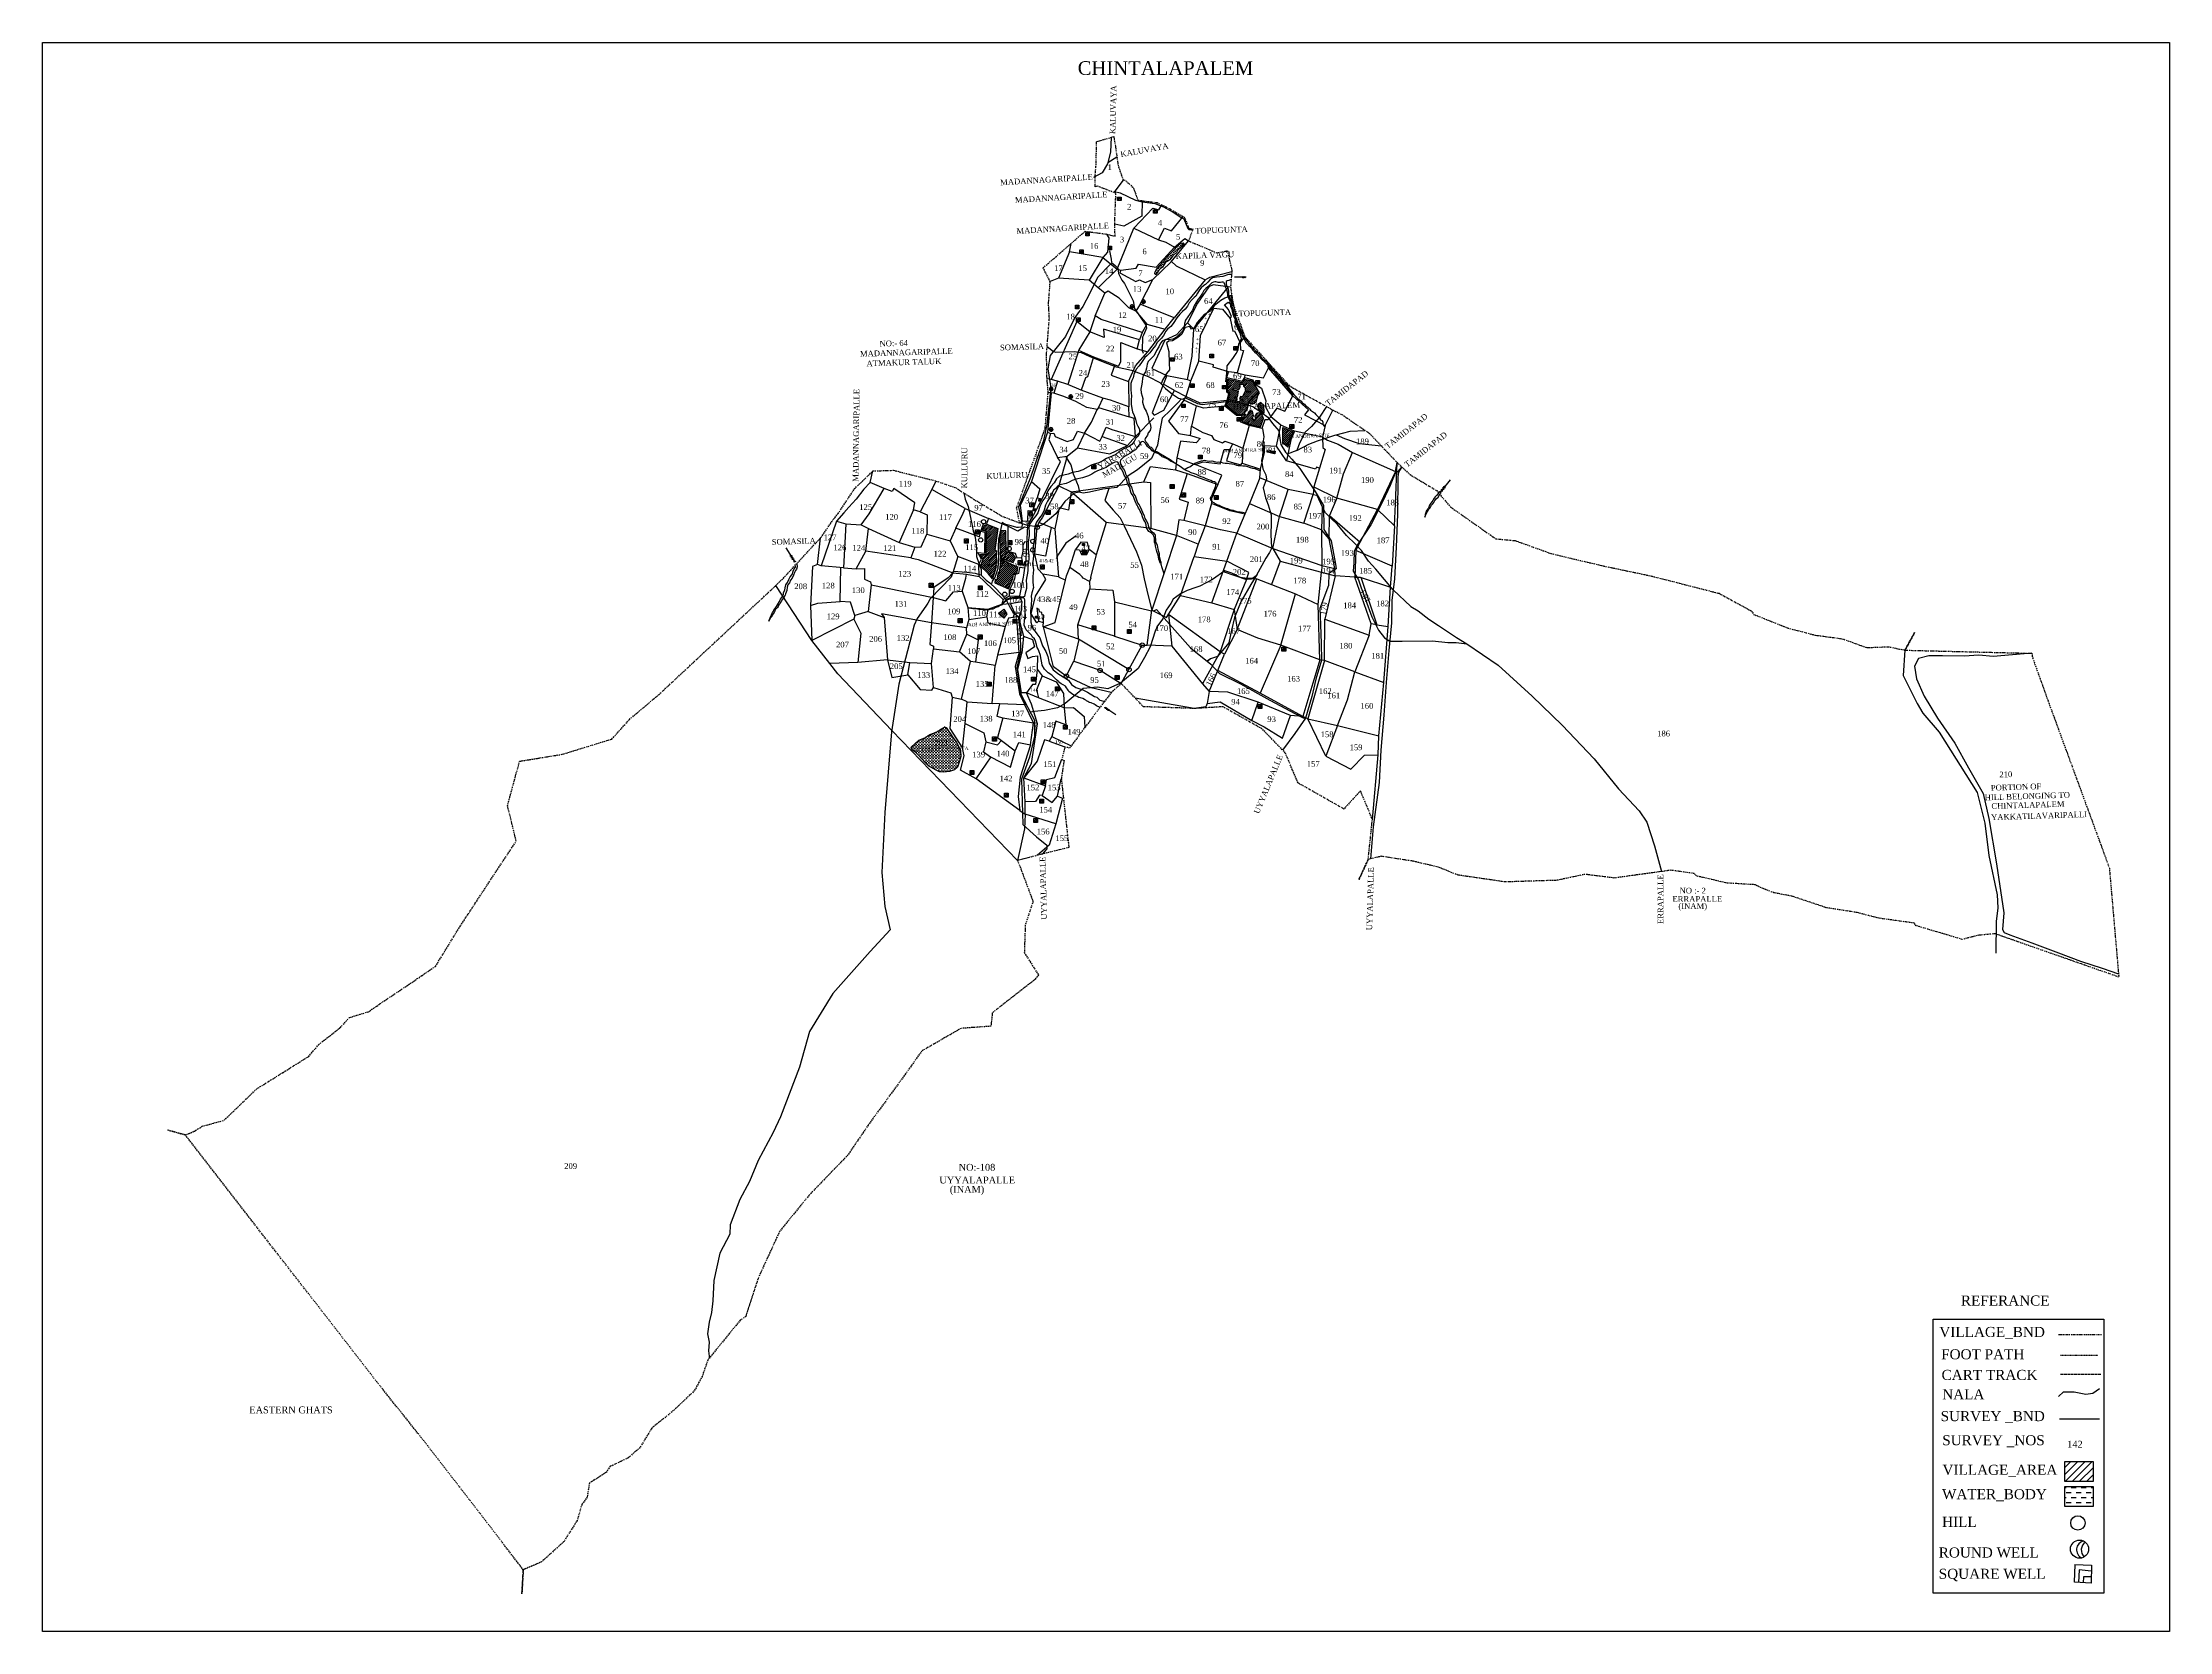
# Model space of a CAD drawing. Header units: inches. Extents: x 57 to 991, y -10 to 687.
import ezdxf

# ---------------------------------------------------------------- set-up
doc = ezdxf.new("R2010")
doc.units = ezdxf.units.IN
doc.header["$MEASUREMENT"] = 0
for name, pattern in [('ACAD_ISO02W100', [15, 12, -3]), ('ACAD_ISO07W100', [3, 0, -3]), ('ACAD_ISO11W100', [33, 12, -3, 12, -3, 0, -3]), ('BORDER', [1.75, 0.5, -0.25, 0.5, -0.25, 0, -0.25])]:
    doc.linetypes.add(name, pattern=pattern)
for name, color, linetype in [('CARTTRACK', 30, 'ACAD_ISO02W100'), ('HILL', 8, 'Continuous'), ('NALA', 4, 'Continuous'), ('ROUND WELL', 5, 'Continuous'), ('SQUAREWELL', 5, 'Continuous'), ('SURVEY_BND', 7, 'Continuous'), ('SURVEY_NO', 7, 'Continuous'), ('TEXT', 7, 'Continuous'), ('VILLAGE_AREA', 1, 'Continuous'), ('WATER_BODY', 4, 'Continuous')]:
    doc.layers.add(name, color=color, linetype=linetype)
for name, color, linetype, lineweight in [('FOOTPATH', 150, 'ACAD_ISO07W100', 30), ('VILL_BOUNDARY', 6, 'BORDER', 30), ('VILL_UNIT_AREA', 3, 'ACAD_ISO11W100', 25)]:
    doc.layers.add(name, color=color, linetype=linetype, lineweight=lineweight)
doc.styles.get("Standard").update_dxf_attribs({"font": 'TIMES.TTF'})
doc.dimstyles.get("Standard").update_dxf_attribs({"dimtxt": 0.18, "dimasz": 0.18, "dimexe": 0.18, "dimexo": 0.0625, "dimgap": 0.09, "dimtad": 0, "dimtih": 1, "dimtoh": 1, "dimdec": 4, "dimzin": 0, "dimdsep": 46, "dimtxsty": 'Standard', "dimcen": 0.09, "dimadec": 0, "dimazin": 0, "dimtfac": 1, "dimtdec": 4, "dimtofl": 0, "dimtmove": 0, "dimatfit": 3, "dimfxl": 1, "dimtolj": 1, "dimtzin": 0, "dimarcsym": 0})
pattern_1 = [(225, (-515.27374, 89.3139), (0.44194174, -0.44194174), [])]
pattern_2 = [(180, (-515.27374, 89.3139), (-0.625, -0.625), [0.625, -0.625])]

msp = doc.modelspace()

# ---------------------------------------------------------------- hatches: boundary and pattern name
at = {"layer": 'VILLAGE_AREA', "linetype": 'ByBlock'}
h = msp.add_hatch(dxfattribs=at)
h.set_pattern_fill('ANSI31', color=256, scale=5, angle=180, style=0)
h.set_pattern_definition(pattern_1)
h.paths.add_polyline_path([(598.33, 507.95), (594.83, 508.24), (594.69, 507.59), (598.13, 506.76)])
h.paths.add_polyline_path([(606.19, 516.48), (601.6, 518.36), (601.65, 511.68), (603.89, 509.67), (604.63, 512.93)])
h.paths.add_polyline_path([(592.21, 524.56), (590.76, 524.78), (590.05, 524.54), (589.41, 523.29), (589.57, 521.94), (588.57, 521.07), (588.73, 522.01), (588.2, 522.34), (588.73, 523.44), (588.39, 525.45), (587.35, 525.81), (586.6, 525.1), (585.62, 522.67), (584.26, 523.08), (583.57, 521.19), (587.23, 519.69), (591.79, 518.6), (593.14, 522.27)])
h.paths.add_polyline_path([(586.41, 528.13), (583.83, 528.99), (577.7, 529.96), (577.59, 529.95), (576.84, 527.88), (581.66, 524.06), (584.12, 523.9), (585.23, 523.39), (585.37, 524), (584.72, 524.37), (585.25, 525.72), (585.72, 525.56)])
h.paths.add_polyline_path([(593.24, 528.17), (592, 529.27), (590.71, 528.46), (590.75, 527.83), (590.92, 526.41), (592.49, 525.54), (592.64, 524.7), (593.4, 524.78)])
h.paths.add_polyline_path([(590.54, 532.33), (591.19, 533.5), (588.11, 538.77), (585.01, 539.56), (584.01, 538.11), (577.7, 539.52), (577.5, 534.03), (578.36, 533.24), (577.87, 530.74), (577.78, 530.47), (581.38, 529.81), (581.61, 531.08), (580.58, 531.19), (580.77, 531.82), (581.8, 531.8), (582.22, 534.34), (579.9, 534.69), (580.07, 535.44), (582.35, 534.98), (582.96, 536.05), (582.8, 537.37), (584.23, 537.34), (584.32, 536.55), (585.13, 535.71), (585.07, 534.59), (587.44, 534.2), (587.37, 533.72), (584.99, 534.05), (583.87, 531.88), (582.99, 531.99), (582.68, 530.97), (584.14, 530.56), (584.06, 529.98), (582.71, 530.16), (582.61, 529.59), (577.78, 530.47), (577.59, 529.95), (577.7, 529.96), (583.83, 528.99), (586.41, 528.13), (586.73, 529.31), (588.38, 528.39), (588.52, 528.87), (589.11, 528.77), (589.25, 529.4), (589.78, 529.31)])
h.paths.add_polyline_path([(600.81, 513.48), (603.28, 513.48), (603.28, 511.44), (600.81, 511.44)], flags=9)
h.paths.add_polyline_path([(601.65, 514.91), (620.07, 515.5), (620.13, 513.45), (601.71, 512.86)], flags=9)
h.paths.add_polyline_path([(584.17, 530.33), (586.69, 530.33), (586.69, 528.28), (584.17, 528.28)], flags=24)
h.paths.add_polyline_path([(576.76, 528.85), (594.24, 529.41), (594.31, 527.36), (576.83, 526.79)], flags=9)
h = msp.add_hatch(dxfattribs=at)
h.set_pattern_fill('ANSI31', color=256, scale=5, angle=180, style=0)
h.set_pattern_definition(pattern_1)
h.paths.add_polyline_path([(483.38, 453.89), (485.06, 454.92), (485.32, 457.06), (477.8, 460.4), (477.19, 454.69), (476.68, 454.75), (476.1, 451.53), (475.34, 451.55), (475.16, 450.13), (481.18, 447.53), (483.06, 452.16)])
h.paths.add_polyline_path([(475.96, 464.28), (475.27, 464.62), (476.59, 473.98), (471.98, 475.81), (470.67, 475.34), (469.82, 473.17), (471.54, 472.65), (471.4, 462.64), (468.7, 462.68), (470.04, 460.42), (468.99, 457.56), (472.33, 454.31), (474.14, 451.99), (475.61, 456.78)])
h.paths.add_polyline_path([(480.22, 463.77), (479.99, 473), (477.89, 473.18), (477.26, 469.03), (477.69, 460.98), (483.28, 459.15), (484.35, 461.2), (483.14, 462.86)])
h.paths.add_polyline_path([(480.49, 436.6), (479.17, 438.67), (476.81, 436.68), (479.17, 434.68)])
h.paths.add_polyline_path([(468.04, 458.68), (493.43, 459.49), (493.5, 457.21), (468.11, 456.39)], flags=9)
h.paths.add_polyline_path([(474.61, 461.86), (480.84, 461.86), (480.84, 458.07), (474.61, 458.07)], flags=9)
at = {"layer": 'VILLAGE_AREA'}
h = msp.add_hatch(dxfattribs=at)
h.set_pattern_fill('ANSI31', color=256, scale=17.670781, angle=180, style=0)
h.set_pattern_definition([(225, (-256.2069, -789.21), (1.561891, -1.561891), [])])
h.paths.add_polyline_path([(944.91, 64.62), (944.91, 55.83), (957.3, 55.83), (957.3, 64.62)])
at = {"layer": 'WATER_BODY', "linetype": 'ByBlock'}
h = msp.add_hatch(dxfattribs=at)
h.set_pattern_fill('DASH', color=256, scale=5, angle=180, style=0)
h.set_pattern_definition(pattern_2)
h.paths.add_polyline_path([(551.51, 593.81), (553.1, 595.47), (554.32, 596.86), (555.41, 597.97), (556.92, 599.29), (557.88, 599.41), (558.13, 599.08), (558.17, 598.71), (558.02, 598.36), (557.42, 597.93), (556.69, 597.24), (555.4, 596.08), (554.97, 595.2), (553.37, 593.65), (552.08, 591.97), (550.88, 591.2), (550.32, 591.01), (549.31, 589.45), (548.75, 588.76), (547.86, 587.97), (547.24, 587.37), (546.52, 586.29), (545.92, 585.51), (545.56, 585.52), (545.46, 585.89), (545.6, 586.65), (546.35, 588.14), (547.61, 589.59), (549.03, 591.05), (550.13, 592.38), (551.32, 593.66)])
h = msp.add_hatch(dxfattribs=at)
h.set_pattern_fill('DASH', color=256, scale=3, style=0)
h.paths.add_polyline_path([(491.7, 480.64), (491.7, 480.87), (491.49, 481.3), (491.08, 481.51), (490.68, 481.55), (490.49, 481.26), (490.36, 480.79), (490.32, 480.39), (490.34, 480.17), (490.36, 479.92), (490.4, 479.66), (490.64, 479.52), (490.87, 479.52), (491.08, 479.58), (491.36, 479.77), (491.53, 479.94), (491.7, 480.3)])
h.paths.add_polyline_path([(489.35, 480.16), (492.13, 480.16), (492.13, 477.88), (489.35, 477.88)], flags=9)
h = msp.add_hatch(dxfattribs=at)
h.set_pattern_fill('DASH', color=256, scale=5, angle=180, style=0)
h.set_pattern_definition(pattern_2)
h.paths.add_polyline_path([(455.26, 367.48), (457.56, 368.09), (458.79, 369.33), (459.71, 371.94), (460.27, 374), (460.13, 376.58), (459.32, 378.58), (458.34, 380.23), (456.81, 382.26), (455.77, 383.96), (454.77, 385.44), (453.93, 386.69), (453.09, 386.88), (451.6, 386.01), (450.32, 385.17), (448.75, 384.35), (446.77, 383.65), (444.54, 382.22), (441.86, 381.1), (440.25, 379.74), (438.57, 378.16), (438.73, 377.16), (439.66, 376.34), (440.58, 375.69), (441.75, 374.6), (443.13, 373), (444.66, 371.33), (446.22, 369.71), (447.88, 368.85), (449.46, 368.02), (450.9, 367.24), (452.77, 367.09)])
h.paths.add_polyline_path([(437.51, 377.78), (460.32, 378.51), (460.38, 376.46), (437.58, 375.72)], flags=9)
h.paths.add_polyline_path([(447.74, 380.55), (451.19, 380.55), (451.19, 378.51), (447.74, 378.51)], flags=24)
at = {"layer": 'WATER_BODY'}
h = msp.add_hatch(dxfattribs=at)
h.set_pattern_fill('DASH', color=256, scale=17.670781, angle=180, style=0)
h.set_pattern_definition([(180, (-256.2069, -781.7977), (-2.2088476, -2.2088476), [2.2088476, -2.2088476])])
h.paths.add_polyline_path([(944.91, 53.66), (944.91, 44.87), (957.3, 44.87), (957.3, 53.66)])

# ---------------------------------------------------------------- linework, layer by layer
at = {"linetype": 'ByBlock', "lineweight": 30}
msp.add_lwpolyline([(57.25, 687.26), (990.79, 687.26), (990.79, -9.92), (57.25, -9.92)], close=True, dxfattribs=at)
at = {"linetype": 'ByBlock'}
for points in [[(583.71, 584.43), (583.94, 584.68)], [(583.71, 584.43), (584.04, 583.97)], [(584.03, 584.38), (584.26, 584.64)], [(584.03, 584.38), (584.36, 583.93)], [(584.44, 584.43), (584.67, 584.68)], [(584.44, 584.43), (584.78, 583.97)], [(584.91, 584.42), (585.14, 584.68)], [(584.91, 584.42), (585.24, 583.97)], [(671, 490.36), (670.28, 490.09)], [(671.04, 490.4), (670.84, 489.35)], [(671.74, 491.27), (671.02, 491)], [(671.77, 491.31), (671.58, 490.26)], [(672.31, 491.98), (671.59, 491.71)], [(672.81, 492.6), (672.08, 492.33)], [(672.34, 492.02), (672.15, 490.97)], [(672.84, 492.64), (672.65, 491.59)], [(385.41, 462.54), (386.33, 462.01)], [(385.43, 462.5), (385.44, 461.73)], [(385.82, 461.87), (386.74, 461.34)], [(385.85, 461.82), (385.86, 461.05)], [(386.3, 461.09), (387.22, 460.56)], [(386.32, 461.05), (386.34, 460.28)], [(386.91, 460.09), (387.83, 459.56)], [(386.94, 460.05), (386.95, 459.28)], [(524.01, 395.26), (523.29, 395.28)], [(524.4, 394.99), (523.68, 395.01)], [(523.97, 395.26), (523.82, 395.71)], [(524.88, 394.66), (524.16, 394.68)], [(524.36, 394.99), (524.21, 395.44)], [(525.29, 394.37), (524.57, 394.39)], [(524.84, 394.66), (524.68, 395.11)], [(525.63, 394.11), (524.9, 394.13)], [(525.25, 394.37), (525.1, 394.82)], [(525.58, 394.11), (525.43, 394.56)]]:
    msp.add_lwpolyline(points, dxfattribs=at)
msp.add_lwpolyline([(887.03, 127.08), (962.03, 127.08), (962.03, 6.9), (887.03, 6.9)], close=True)
at = {"layer": 'CARTTRACK', "linetype": 'ByBlock'}
for points in [[(498.19, 553.86), (500.93, 551.74), (501.94, 551.45), (510.07, 551.75), (513.11, 551.28), (516.66, 549.66), (522.75, 547.15), (528.48, 544.96), (535.22, 543.5), (542.5, 540.68), (547.58, 538.06), (550.21, 535.49), (553.22, 533.04), (555.83, 531.25), (557.48, 530.84), (558.91, 531.38), (564.25, 528.94), (566.3, 528.45), (574.54, 529.53), (577.7, 529.96), (583.83, 528.99), (588.71, 527.37), (592.3, 524.94), (595, 522.94), (597.05, 520.09), (599.91, 516.85), (600.52, 512.68), (600.79, 510.93), (602.76, 507.58), (605.53, 504.49), (609.16, 500.38), (612.68, 495.1), (615.8, 490.24), (619.48, 484.16), (619.67, 473.58), (622.82, 468.67), (624.69, 458.35), (624.98, 456.37), (621.78, 454.34), (621.73, 449.03), (617.92, 438.96), (618.16, 431.92), (618.39, 423.62), (618.63, 416.25), (616.18, 407.86), (614.3, 400.28), (611.52, 390.86), (606.96, 384.14), (601.55, 376.81)], [(620.76, 527.58), (617.73, 522.88), (614.22, 518.78), (611.43, 516.27), (608.93, 511.41), (607.83, 508.24), (603.55, 506.7)], [(607.83, 508.24), (613.03, 511.07), (616.84, 512.55), (620.11, 513.46), (624.5, 514.96), (631.21, 516.74), (637.77, 517.06)], [(625.04, 515.1), (628.75, 513.48), (635.1, 511.28), (644.89, 510.25)], [(653.82, 501.09), (652.47, 498.82), (652.15, 496.74), (652.02, 480.28), (651.38, 465.91), (650.67, 451.92), (649.42, 442.42), (649.3, 432.6), (648.15, 420.5), (646.95, 406.48), (645.91, 392.11), (644.66, 376.75), (643.92, 362.52), (641.35, 343.07), (640.14, 329.12)], [(461.63, 489.65), (462.27, 486.96), (463.49, 483.72), (464.11, 480.87), (464.68, 478.1), (465.23, 475.38), (465.73, 473), (466.57, 470.24), (467.09, 466.56), (467.12, 464.19), (467.21, 461.8), (468.15, 458.82), (469.25, 455.99), (469.25, 454.44), (469.29, 453.5), (471.42, 451.41), (473.09, 450.13), (475.74, 447.72), (477.75, 445.48), (480.02, 443.01), (481.48, 440.08), (483.27, 437.05), (485.4, 435.63), (486.42, 428.09), (486.47, 420.09), (484.83, 413.08), (486.66, 401.4), (492.69, 389.9), (492.57, 382.92), (490.39, 373.66), (486.93, 364.02), (487.45, 344.11), (493.45, 338.76), (498.06, 335.05), (498.11, 333.48), (496.01, 331.15)], [(650.05, 447.17), (642.46, 456.26), (639.29, 459.7), (636.21, 464.38), (633.46, 467.18), (629.54, 470.95), (625.62, 475.73), (622.78, 478.47), (620.36, 480.89), (619.51, 482.48)], [(634.2, 466.7), (633.01, 464.09), (632.82, 459), (632.52, 455.26), (633.96, 453.04), (634.81, 451.57), (635.86, 448.47), (637.92, 442.84), (640.7, 435.32), (643.61, 429.48), (646.22, 426.07), (648.54, 424.64)], [(568.42, 415.86), (569.63, 416.66)]]:
    msp.add_lwpolyline(points, dxfattribs=at)
at = {"layer": 'CARTTRACK', "ltscale": 0.1}
msp.add_lwpolyline([(942.98, 102.9), (960.82, 102.9)], dxfattribs=at)
at = {"layer": 'FOOTPATH', "linetype": 'ByBlock'}
for points in [[(526.26, 645.68), (525.94, 639.17), (524.61, 634.03), (522.3, 630.1), (518.6, 628.08)], [(524.78, 634.68), (528.8, 637.12)], [(527.74, 621.9), (530.22, 621.25), (536.94, 618.05), (539.9, 617.37), (545.41, 616.68), (549.31, 615.15), (553.51, 612.88), (556.89, 610.66), (558.23, 609.89), (559.91, 605.67), (560.33, 605.21), (561.71, 605.15), (562.03, 605.1)], [(526.12, 590.1), (520.22, 584.1), (516.96, 577.27), (513.87, 571.48), (510.37, 566.57), (506.24, 558.35), (499.49, 549.95), (498.46, 544.16), (499.8, 535.8), (498.61, 525.13), (498.1, 519.68), (496.54, 512.63), (494.48, 507.04), (490.93, 496.34), (487.12, 487.04), (485.65, 483.48), (487.23, 475.93), (487.01, 474.68), (485.65, 474.46), (484.85, 474.54), (482.34, 475.14), (480.04, 475.85), (478.46, 476.72), (478.46, 476.72)], [(525.57, 595.91), (526.28, 592.2), (526.4, 590.76), (528.08, 589.39), (529.17, 588.29), (529.49, 585.96), (531.01, 583), (532.08, 581.54), (535.91, 573.9), (536.46, 570.61), (541.55, 563.23), (541.74, 561.89), (540.5, 558.93), (540.01, 557.92), (539.86, 552.19), (540.31, 550.94)], [(579.22, 576.38), (576.18, 575.06), (574.41, 574.05), (571.52, 571.68), (569.67, 569.46), (567.15, 567.88), (564.06, 564.48), (562.71, 562.12), (561.58, 561.52), (560.75, 562.61), (558.8, 562.23), (557.32, 559.25), (555.52, 557.86), (553.26, 556.32), (551.53, 556.24), (550.52, 555.57), (551.65, 551.65), (551.77, 546.61), (551.83, 543.71), (550.57, 542.09), (548.82, 539.19), (548.22, 537.38)], [(576.67, 538.4), (577.13, 542.12), (577.21, 545.36), (579.66, 548.66), (581.19, 550.75), (582.03, 552.43), (582.29, 555.13), (583.52, 557.19), (583.11, 559.28), (582.01, 561.48), (580.76, 564.43), (580.8, 566.27), (580.96, 568.1), (578.89, 576.24)], [(557.18, 530.89), (555.48, 529.15), (552.36, 525.93), (548.65, 522.42), (547.66, 517.1), (546.66, 510.61), (544.05, 504.77), (537.89, 499.75), (533.72, 497.13), (528.84, 492.06), (522.59, 491.23), (516.78, 489.93), (514.03, 489.57), (512.18, 490), (510, 489.54), (505.95, 485.89), (502.04, 480.52), (496.48, 475.79), (493.99, 474.79)], [(592.78, 517.97), (593.26, 514.3), (593.06, 512.47), (592.92, 510.26), (592.92, 507.91), (592.64, 505.84), (592.26, 503.83), (592.88, 500.26), (594.17, 497.65), (594.45, 495.71), (593.86, 494.15), (592.96, 491.94), (594.03, 487.49), (595.21, 484.44), (596.49, 480.01), (596.53, 475.77), (596.32, 472.14), (596.56, 467.61), (596.74, 465.5), (595.77, 463.53), (594.14, 460.97), (589.95, 453.29), (588.38, 452.1), (585.79, 452.03), (583.08, 452.58), (581.42, 453.45), (579.2, 454.45), (576.22, 455.39), (570.83, 451.59), (565.22, 448.79), (563.52, 448.1), (559.6, 446.82), (556.66, 445.36), (553.5, 443.1), (552.43, 441.16), (550.42, 438.26), (548.96, 434.37), (546.64, 431.39), (545.6, 428.97), (543.46, 422.04), (540.92, 417.4), (538.15, 412.58), (530.37, 406.22), (524.89, 403.71), (520.35, 404.48), (513.99, 403.82), (506.06, 397.22), (502.73, 395.28), (497.09, 394.18), (492.71, 393.73), (490.92, 393.38)], [(506.45, 505.35), (508.55, 501.94), (509.65, 498.07), (511.85, 492.72), (512.35, 489.96)], [(653.82, 501.09), (652.09, 499.07), (650.83, 497.85), (649.96, 495.87), (648.77, 492.9), (645.53, 485.96), (640.22, 475.58), (634.2, 466.7)], [(525.2, 491.57), (523.45, 486.38), (527.19, 482.1), (530.19, 478.66), (532.03, 475.17), (534.8, 469.32), (537.44, 463.8), (539.64, 457.96), (540.79, 451.97), (542.48, 444.49), (544.07, 438.2), (545.02, 437.86), (546.24, 438.54), (561.17, 421.74), (570.04, 414.54), (573.8, 410.42), (583, 405.93), (595.94, 398.69), (607.21, 392.72), (610.53, 390.93), (611.78, 390.84)], [(478.46, 476.72), (476.85, 469.36), (476.75, 465.93), (476.85, 461.65), (476.5, 456.46), (475.18, 452.55), (474.05, 450.91), (473.76, 449.78)], [(510.89, 470.8), (506.35, 467.59), (503.23, 462.78), (502.08, 460.76)], [(469.29, 453.5), (467.55, 453.99), (466.7, 454.22), (464.18, 454.58), (462.89, 454.66), (456.88, 455.18), (456, 452.71), (446.89, 443.23), (445.75, 441.33), (444.99, 439.89), (441.14, 434.56), (439.78, 431.61), (433.11, 405.69), (429.91, 384.75), (427, 349.48), (425.58, 323.05), (426.91, 308.14), (429.36, 297.91), (420.49, 288.46), (404.14, 270.03), (393.94, 253.3), (389.43, 237.72), (381.14, 215.9), (377.89, 209.07), (371.31, 196.67), (367.61, 187.48), (363.25, 179.58), (359.03, 168.48), (358.96, 164.42), (354.59, 156.13), (351.86, 144.14), (351.49, 135.21), (350.89, 130.01), (349.79, 125.8), (349.05, 120.71), (349.83, 117.03), (349.52, 113.18), (349.8, 110.81), (349.9, 109.99)], [(590.31, 453.95), (587.59, 449.39), (583.36, 442.15), (580.47, 435.01), (579.11, 429.42), (577.89, 423.8), (572.92, 417.86), (569.9, 416.84), (568.42, 415.86)], [(650.05, 447.17), (657.78, 439.77), (661.01, 437.84), (665.71, 434.24), (669.94, 431.46), (677.82, 426.15), (682.43, 423.39)], [(648.54, 424.64), (654.06, 424.53), (667.32, 424.81), (674, 424.06), (677.67, 424.06), (682.43, 423.39), (696.15, 414.09), (711.01, 400.42), (724.22, 387.79), (738.33, 373.03), (748.94, 359.81), (758.04, 350.22), (761.46, 345.13), (764.72, 334.85), (767.77, 323.5)]]:
    msp.add_lwpolyline(points, dxfattribs=at)
at = {"layer": 'FOOTPATH', "ltscale": 0.01}
msp.add_lwpolyline([(943.02, 111.32), (959.42, 111.32)], dxfattribs=at)
at = {"layer": 'HILL', "linetype": 'ByBlock'}
msp.add_lwpolyline([(930.44, 419.27), (913.43, 417.8), (907.15, 418.43), (900.63, 418.05), (891.16, 418.18), (885.21, 418.18), (880.65, 416.98), (878.83, 413.66), (879.71, 408.09), (883.1, 400.44), (888.94, 390.87), (896.59, 379.78), (902.63, 369.09), (909.02, 357.81), (911.47, 346.82), (914.83, 326.84), (918.14, 305.36), (917.54, 298.15), (918.26, 296.76), (920.71, 295.69), (930.38, 292.23), (942.03, 287.84), (951.78, 284.13), (961.27, 281.06), (968.41, 278.65)], dxfattribs=at)
msp.add_circle((950.58, 37.69), 3.15, dxfattribs=at)
at = {"layer": 'NALA', "linetype": 'ByBlock'}
for points in [[(579.15, 585.52), (577.76, 585.47), (575.32, 584.6), (573.94, 584.44), (572.5, 584.25), (571.67, 584.19), (570.99, 584.1), (569.8, 583.3), (568.66, 582.1), (567.72, 581.11), (566.97, 580.61), (565.84, 579.65), (565, 578.69), (564.25, 577.35), (563.42, 576.04), (562.77, 575.37), (561.83, 574.53), (560.59, 573.09), (559.73, 571.52), (558.82, 570.29), (557.66, 569.18), (556.43, 568.07), (555.06, 566.46), (553.57, 563.92), (552.42, 562.73), (551.03, 561.44), (550.3, 560.57), (549.23, 558.79), (548.44, 557.62), (547.55, 556.72), (546.48, 555.64), (545.71, 554.37), (544.47, 552.68), (543.33, 551.1), (541.89, 549.83), (541.01, 549.09), (539.96, 547.32), (538.65, 545.41), (537.29, 543.99), (536.21, 541.65), (535.88, 540.08), (535.37, 539.02), (534.93, 537.66), (534.92, 536.01), (534.91, 534.84), (535.12, 533.48), (535.16, 532.28), (535.08, 530.42), (535.09, 528.61), (535.41, 526.74), (535.65, 525.26), (536.41, 523.64), (537.02, 522.06), (537.45, 520.12), (538.02, 518.94), (538.73, 517.56), (538.79, 515.89), (538.08, 514.57), (537.16, 513.6), (536.38, 512.27), (535.42, 510.88), (534.16, 509.95), (531.87, 509.04), (529.77, 507.82), (528.36, 506.5), (526.69, 505.74), (524.22, 504.76), (522.57, 503.69), (520.83, 502.86), (518.9, 502.29), (517.46, 501.78), (516.26, 501.03), (513.92, 499.77), (511.77, 499.11), (509.25, 498.65), (507.36, 497.9), (505.47, 497.5), (503.63, 497.05), (502.34, 495.88), (501.31, 494.07), (499.76, 492.47), (498.56, 490.53), (497.68, 488.1), (496.29, 486.25), (495.05, 483.65), (494.05, 480.86), (493.2, 479.58), (491.71, 477.83), (490.57, 476.14), (490.17, 474.41), (490.24, 472.35), (490.31, 470.99), (489.9, 467.98), (489.9, 464.8), (490.16, 462.15), (490.12, 460.49), (489.7, 458.27), (489.68, 455.75), (489.58, 454.38), (489.31, 452.95), (488.95, 451.3), (489.06, 449.35), (489.16, 447.67), (488.6, 445.7), (488.19, 444.13), (487.3, 443.95), (486.51, 444), (485.53, 443.78), (484.21, 443.8), (482.67, 443.59), (481.8, 443.42), (480.87, 443.22), (480.46, 442.96), (480, 442.73), (479.63, 442.12), (479, 441.55), (478.28, 440.57), (477.22, 440.1), (476.66, 439.66), (475.64, 439.34), (474.33, 438.69), (473.53, 438.58), (472.66, 438.41), (472.05, 438.28), (471.6, 438.36), (471.29, 438.28), (471.08, 438.21), (470.8, 438.3), (470.47, 438.38), (469.86, 438.38), (468.99, 438.49), (468.2, 438.45), (467.63, 438.63), (467.09, 438.75), (466.52, 438.76), (465.92, 438.75), (465.61, 438.73), (465.03, 438.99), (464.68, 438.99), (463.83, 439.1)], [(575.64, 582.11), (574.93, 582.1), (574.32, 581.95), (573.69, 582.02), (573.26, 582.03), (572.76, 582.1), (572.23, 582.21), (571.77, 582.21), (571.2, 582.12), (570.5, 581.89), (569.55, 581.01), (568.66, 580.07), (567.87, 579.33), (567.02, 578.49), (566.41, 577.35), (565.82, 576.36), (565.23, 575.58), (564.51, 574.63), (563.68, 573.53), (562.72, 571.68), (561.97, 569.78), (560.99, 568.35), (559.94, 566.9), (558.9, 565.43), (558.44, 563.94), (558.31, 562.48), (557.86, 561.06), (557.51, 560.49), (556.61, 559.6), (555.75, 558.66), (555, 557.99), (553.41, 557.17), (551.45, 556.89), (550.25, 557), (548.88, 556.35), (547.95, 555.35), (547.27, 553.7), (546.22, 552.19), (545.1, 549.9), (544.3, 549), (542.53, 547.25), (542.07, 546.07), (541.85, 544.39), (541.31, 542.83), (540.49, 541.46), (540.04, 540), (539.95, 538.28), (539.62, 536.58), (539.29, 535.2), (539.52, 533.51), (539.9, 532.1), (540.17, 531.09), (540.1, 529.46), (540.75, 526.96), (541.71, 525.54), (542.49, 523.13), (542.86, 521.15), (543.36, 519.97), (543.73, 518.39), (543.39, 517.02), (542.49, 516.03), (542.18, 514.99), (541.25, 513.55), (541.04, 512.94), (541.45, 512.07), (542.24, 511.26), (542.51, 510.58), (543.3, 509.93), (543.81, 509.69), (544.32, 509.23), (544.89, 508.32), (546.61, 507.72), (547.89, 506.74), (549.7, 505.73), (552.22, 504.26), (554.43, 502.75), (556.57, 501.39), (558.35, 500.07), (558.51, 499.98), (559.35, 499.44), (560.29, 499.17), (561.25, 498.62), (562.65, 498.1), (563.6, 497.81), (564.69, 497.25), (565.64, 496.9), (566.67, 496.62), (567.6, 496.12), (569, 495.49), (569.98, 495.26), (570.76, 494.77), (571.64, 494.63), (572.04, 494.42), (572.27, 493.92), (572.13, 492.97), (571.96, 492.36), (571.71, 491.44), (571.14, 490.59), (570.86, 489.69), (570.62, 488.95), (570.16, 488.07), (569.81, 487.36), (569.89, 486.63), (570.12, 486.31), (570.6, 485.75), (571.31, 485.46), (571.71, 485.15), (571.87, 484.99), (572.73, 484.52), (573.63, 484.31), (574.47, 483.81), (575.44, 483.35), (576.6, 483.03), (577.38, 482.8), (578.19, 482.37), (579.85, 482.06), (580.59, 481.79), (581.5, 481.54), (582.21, 481.4), (582.94, 481.33), (583.94, 481.14), (585.24, 480.94)], [(575.64, 582.11), (576.16, 581.07), (576.36, 580.11), (576.86, 578.91), (577.16, 577.86), (577.37, 576.42), (577.58, 575.41), (578.17, 574.31), (578.54, 572.8), (578.61, 571.61), (579.11, 570.53), (579.33, 569.39), (579.7, 568.13), (580.15, 566.98), (580.54, 566.03), (581.02, 565.09), (581.23, 564.14), (582.39, 561.62), (583.38, 560.03), (583.75, 558.71), (584.2, 557.76), (584.47, 557.42), (584.94, 556.69), (585.43, 555.71), (585.91, 555.13), (586.73, 554.26), (587.42, 553.71), (588.5, 552.28), (589.21, 551.6), (590.09, 550.84), (591.29, 549.54), (592.39, 548.18), (593.74, 546.99), (594.71, 546.04), (595.45, 545.24), (596.26, 544.07), (597.49, 543.13), (598.2, 542.23), (598.62, 541.47), (599.61, 540.61), (600.23, 539.89), (600.58, 539.29), (601.23, 538.44), (601.97, 537.66), (602.54, 537.22), (603.4, 536.18), (604.34, 534.78), (605.3, 533.81), (606.07, 532.98), (606.45, 532.78)], [(578.96, 583.3), (578.46, 583.14), (577.98, 582.85), (577.21, 582.69), (576.76, 582.48), (576.73, 581.5), (576.95, 580.62), (577.34, 579.76), (577.6, 578.98), (577.76, 578.06), (577.77, 576.81), (577.98, 576.2), (578.36, 575.32), (578.78, 574.29), (579.04, 573.55), (579.04, 572.43), (579.29, 571.55), (579.46, 570.96), (579.71, 570.43), (579.86, 569.68), (579.97, 568.97), (580.17, 568.22), (580.55, 567.44), (581.03, 566.61), (581.43, 565.32), (581.91, 564.03), (582.72, 562.14), (583.26, 561.15), (583.75, 559.92), (584.13, 558.79), (584.55, 558.15), (585.14, 557.44), (585.61, 556.77), (586.1, 555.95), (586.89, 555), (587.77, 554.1), (588.33, 553.57), (588.88, 552.71), (589.51, 552.12), (590.32, 551.34), (590.97, 550.89), (591.64, 549.98), (592.34, 548.98), (593.25, 548.08), (593.96, 547.56), (594.59, 546.95), (595.39, 546.04), (596.07, 545.22), (596.65, 544.4), (597.55, 543.66), (598.63, 542.51), (599.37, 541.47), (600.31, 540.56), (601.04, 539.45), (602.09, 538.27), (602.92, 537.47), (603.48, 536.74), (603.95, 536.07), (604.6, 535.16), (605.42, 534.09), (606.43, 532.8), (607.45, 531.8), (607.9, 531.43), (608.13, 531.09), (608.92, 530.46), (609.63, 529.85), (609.93, 529.49), (610.46, 529.05), (611.18, 528.61), (611.58, 528.05), (612.13, 527.54), (612.65, 527.3), (613.1, 526.85), (613.51, 526.33), (613.77, 525.99), (614.68, 525.41), (615.59, 524.81), (616.17, 524), (617, 523.21), (617.66, 522.46), (618.11, 521.78), (618.83, 521.36), (619.13, 520.74), (619.16, 519.71), (619.81, 518.94), (620.07, 518.79)], [(544.27, 508.1), (543.68, 508.82), (543.17, 509.24), (542.81, 509.47), (542.49, 509.71), (542.21, 510.04), (541.77, 510.74), (541.47, 511.25), (540.65, 512.12), (539.85, 512.28), (539.29, 511.87), (538.51, 510.79), (537.87, 509.84), (537.55, 509.21), (536.93, 508.6), (535.96, 507.95), (534.72, 507.08), (533.13, 506.22), (531.76, 505.3), (530.44, 504.06), (530.22, 503.38), (530.39, 502.36), (530.87, 501.23), (531.73, 500.16), (532.26, 499.17), (532.58, 498.07), (533.07, 497.16), (533.67, 496.4), (533.94, 495.74), (534.02, 494.41), (534.54, 493.21), (535.23, 492.14), (535.63, 490.7), (536.14, 489.31), (536.76, 488.3), (537.22, 487.12), (537.9, 485.37), (538.54, 484.4), (538.94, 483.78), (539.54, 482.25), (540.09, 481.19), (540.78, 479.62), (541.12, 478.49), (541.63, 477.53), (542.32, 476.26), (542.56, 475.33), (542.91, 474.05), (543.55, 473.17), (544.84, 472.13), (545.67, 471.09), (545.8, 468.36), (546.54, 466.71), (546.72, 464.91), (547, 463.96), (547.38, 463), (547.35, 461.83), (547.75, 460.03), (548.13, 459.23), (548.06, 458.37), (548.48, 456.99), (549.11, 455.21), (549.39, 454.15)], [(554.43, 502.75), (552.37, 503.57), (551.42, 504.33), (550.33, 504.96), (548.71, 505.55), (547.3, 506.66), (546.09, 507.3), (545.72, 507.61), (545.24, 507.76), (544.72, 507.86), (544.27, 508.1)], [(547.91, 458.61), (547.16, 460.55), (546.9, 462.28), (546.29, 463.98), (545.83, 465.76), (545.54, 467.29), (545.31, 468.01), (545.25, 468.74), (545.25, 469.46), (545.25, 469.98), (545.08, 470.55), (544.84, 471.05), (544.38, 471.59), (543.8, 472.17), (542.88, 472.66), (542.48, 473.09), (541.86, 474.32), (541.61, 475.65), (541.14, 476.89), (540.68, 477.76), (540.34, 478.36), (540.1, 479.11), (539.82, 480.24), (539.44, 480.93), (539.04, 481.57), (538.69, 482.4), (538.34, 482.98), (538, 483.7), (537.68, 484.25), (537.39, 484.71), (536.9, 485.52), (536.38, 487.22), (535.96, 488.4), (535.1, 489.55), (534.83, 490.41), (534.61, 491.37), (534.3, 492.27), (533.72, 493.2), (533.4, 493.88), (533.24, 494.69), (532.96, 495.7), (532.59, 496.53), (532.05, 497.4), (531.72, 498.28), (531.48, 499.05), (530.85, 500), (530.28, 500.85), (529.92, 501.51), (529.62, 502.48), (529.26, 503.16), (528.73, 503.3), (527.94, 503.19), (526.98, 502.72), (524.89, 501.34), (524.11, 500.81), (522.58, 500.16), (520.3, 499.35), (519.11, 498.73), (517.82, 497.85), (516.33, 497.2), (513.69, 496.26), (510.91, 495.74), (509.23, 495.16), (507.87, 494.41), (506.47, 493.85), (503.76, 493.21), (502.73, 492.59), (502.13, 491.78), (501.4, 491.09), (500.98, 490.82), (500.16, 488.89), (498.37, 486.06), (497.51, 484.22), (496.88, 482.13), (495.96, 480.2), (494.9, 478.67), (493.5, 476.76), (492.84, 474.92), (492.63, 473.67), (492.57, 472.02), (492.61, 470.08), (492.49, 469.11), (492.04, 466.43), (491.91, 463.33), (492.14, 462.15), (492.11, 460.58), (491.81, 458.7), (492.17, 455.94), (491.96, 452.97), (491.95, 450.58), (492.07, 449.06), (492.15, 448.15), (491.51, 445.83), (491.22, 444.39), (491.36, 443.02), (491.24, 440.38), (490.88, 437.7), (491, 434.99), (490.97, 432.96), (491.81, 430.47), (493.71, 427.84), (495, 426.03), (496.18, 422.6), (497.63, 420.03), (498.56, 417.86), (499.07, 414.89), (500.88, 412.01), (503.35, 410.12), (505.91, 408.58), (507.54, 407.43), (508.93, 405.63), (510.71, 404.24), (513.87, 403.22), (515.96, 402.18), (518.97, 400.29), (519.97, 400.08), (521.35, 398.75), (523.46, 398.06)], [(558.51, 499.98), (559.91, 500.87), (560.75, 501.12), (562.02, 501.99), (563.01, 502.65), (564.62, 503.26), (566, 503.74), (567.24, 503.95), (568.44, 503.67), (569.49, 503.59), (570.45, 503.69), (572.15, 503.33), (572.76, 503.16), (573.52, 503.28), (574.54, 503.1), (575.36, 502.9), (576.37, 502.72), (577.32, 502.72), (578.14, 502.52), (579.26, 502.34), (580.23, 502.29), (581.25, 501.85), (582.06, 501.63), (583.16, 501.68), (584.02, 501.57), (584.51, 501.5), (585.15, 501.55), (586.06, 501.24), (587.24, 500.73), (588.34, 500.58), (589.28, 500.38), (590.3, 499.99), (591.8, 499.36)], [(670.05, 489.64), (669.12, 488.57), (668.52, 487.89), (668.06, 487.31), (667.48, 486.29), (666.65, 485.16), (666.07, 484.29), (665.52, 483.03), (664.73, 481.95), (664.07, 480.23), (663.89, 479), (664.55, 480.54), (665.13, 481.47), (665.77, 482.46), (666.32, 483.15), (666.89, 484.32), (667.44, 484.87), (667.95, 485.47), (668.39, 486.28), (668.94, 487.01), (669.85, 487.8), (670.48, 489.12)], [(388.26, 458.59), (388.47, 457.25), (388.2, 456.18), (387.79, 455.6), (387.32, 454.75), (386.8, 453.54), (386.31, 452.24), (385.6, 451.43), (385.05, 450.21), (384.41, 449.32), (384.1, 448.32), (383.88, 446.9), (383.3, 445.39), (383.22, 444.74), (382.58, 443.82), (381.98, 443.07), (381.48, 441.96), (380.86, 441.03), (380.42, 440.53), (380.19, 439.87), (379.84, 439.32), (379.23, 438.85), (378.88, 438.44), (378.6, 437.71), (378.41, 437.21), (377.89, 436.64), (377.55, 435.99), (377.38, 435.46), (376.69, 434.65), (376.03, 433.33), (376.63, 434.83), (377.06, 435.54), (377.19, 436.25), (377.64, 437.19), (378.11, 437.78), (378.34, 438.6), (378.89, 439.26), (379.45, 439.83), (379.83, 440.58), (380.77, 441.99), (381.21, 443.05), (382, 444.18), (382.52, 445.02), (382.52, 445.93), (382.99, 446.95), (383.26, 448.03), (383.47, 449.33), (384.19, 450.35), (384.78, 451.64), (385.43, 452.81), (386.21, 453.87), (386.77, 455.29), (387.2, 456.34), (387.7, 457.13), (387.54, 458.17)], [(521.4, 395.54), (519.79, 396.17), (519.31, 396.64), (518.89, 396.92), (517.48, 397.53), (516.82, 397.65), (516.47, 397.86), (516.05, 398.11), (515.49, 398.39), (515.1, 398.65), (514.58, 398.95), (513.79, 399.41), (512.87, 399.72), (512.06, 399.93), (511.33, 400.34), (510.23, 400.71), (509.44, 401.23), (508.93, 401.6), (507.7, 402.58), (507.45, 403.05), (507.12, 403.52), (506.64, 404.16), (506.19, 404.8), (505.21, 405.38), (504.32, 405.93), (503.19, 406.75), (503.05, 407.08), (502.3, 407.6), (501.41, 408.54), (500.24, 409.64), (498.67, 410.74), (497.7, 411.52), (497.06, 412.27), (496.01, 414.06), (495.81, 415.07), (495.49, 417.26), (495.22, 418.31), (494.59, 420.29), (494.24, 421.07), (493.83, 421.87), (493.49, 423.08), (493.14, 424.53), (492.62, 425.62), (491.77, 426.36), (491.25, 427.18), (489.05, 429.62), (488.07, 431.63), (488.22, 433.62), (488.57, 435.72), (488.45, 441.71), (488.45, 442.63), (488.22, 443.38), (487.61, 443.55), (486.8, 443.55), (486.18, 443.43), (485.44, 443.36), (484.25, 443.29), (481.83, 443.03), (480.73, 442.67), (480.14, 442.14), (479.56, 441.84), (478.29, 440.59)]]:
    msp.add_lwpolyline(points, dxfattribs=at)
at = {"layer": 'NALA'}
msp.add_lwpolyline([(942.07, 93.22), (944.27, 95.18), (948.91, 95.18), (948.91, 95.18), (954.04, 94.2), (954.04, 94.2), (957.22, 94.69), (960.15, 96.64)], dxfattribs=at)
at = {"layer": 'ROUND WELL', "linetype": 'ByBlock'}
for centre, radius in [((470.3, 477.02), 0.941), ((469.02, 469.02), 0.941), ((491.91, 468.37), 0.941), ((493.88, 474.56), 0.941), ((481.53, 465.23), 0.941), ((489.13, 458.95), 0.941), ((491.84, 464.66), 0.941), ((479.61, 445.17), 0.941), ((482.79, 446.41), 0.941), ((539.95, 422.84), 0.957), ((521.43, 411.78), 0.957), ((534.12, 412.11), 0.957), ((506.62, 409.26), 0.957)]:
    msp.add_circle(centre, radius, dxfattribs=at)
at = {"layer": 'ROUND WELL'}
msp.add_circle((951.32, 26.19), 3.98, dxfattribs=at)
for centre, start, end in [((953.99, 25.91), 103.75534, 244.32659), ((956.06, 25.83), 122.37722, 228.98063)]:
    msp.add_arc(centre, 3.98, start, end, dxfattribs=at)
at = {"layer": 'SQUAREWELL', "linetype": 'ByBlock'}
for points in [[(529.05, 619.47), (530.61, 619.47), (530.61, 617.9), (529.05, 617.9)], [(529.53, 618.94), (530.61, 618.94), (530.61, 617.9), (529.53, 617.9)], [(530.04, 618.44), (530.61, 618.44), (530.61, 617.9), (530.04, 617.9)], [(544.87, 613.92), (546.43, 613.92), (546.43, 612.35), (544.87, 612.35)], [(545.35, 613.39), (546.43, 613.39), (546.43, 612.35), (545.35, 612.35)], [(545.86, 612.89), (546.43, 612.89), (546.43, 612.35), (545.86, 612.35)], [(515.1, 603.98), (516.66, 603.98), (516.66, 602.41), (515.1, 602.41)], [(515.58, 603.45), (516.66, 603.45), (516.66, 602.41), (515.58, 602.41)], [(516.08, 602.95), (516.66, 602.95), (516.66, 602.41), (516.08, 602.41)], [(524.94, 597.86), (526.49, 597.86), (526.49, 596.29), (524.94, 596.29)], [(512.52, 596.26), (514.07, 596.26), (514.07, 594.68), (512.52, 594.68)], [(513, 595.73), (514.07, 595.73), (514.07, 594.68), (513, 594.68)], [(513.5, 595.22), (514.07, 595.22), (514.07, 594.68), (513.5, 594.68)], [(525.41, 597.33), (526.49, 597.33), (526.49, 596.29), (525.41, 596.29)], [(525.92, 596.83), (526.49, 596.83), (526.49, 596.29), (525.92, 596.29)], [(510.61, 571.98), (512.17, 571.98), (512.17, 570.41), (510.61, 570.41)], [(511.09, 571.45), (512.17, 571.45), (512.17, 570.41), (511.09, 570.41)], [(511.59, 570.95), (512.17, 570.95), (512.17, 570.41), (511.59, 570.41)], [(511.14, 566.4), (512.7, 566.4), (512.7, 564.83), (511.14, 564.83)], [(511.62, 565.87), (512.7, 565.87), (512.7, 564.83), (511.62, 564.83)], [(512.13, 565.36), (512.7, 565.36), (512.7, 564.83), (512.13, 564.83)], [(580.16, 553.86), (581.72, 553.86), (581.72, 552.28), (580.16, 552.28)], [(580.64, 553.33), (581.72, 553.33), (581.72, 552.28), (580.64, 552.28)], [(581.14, 552.82), (581.72, 552.82), (581.72, 552.28), (581.14, 552.28)], [(552.37, 548.97), (553.92, 548.97), (553.92, 547.4), (552.37, 547.4)], [(552.84, 548.44), (553.92, 548.44), (553.92, 547.4), (552.84, 547.4)], [(553.35, 547.94), (553.92, 547.94), (553.92, 547.4), (553.35, 547.4)], [(569.66, 550.46), (571.21, 550.46), (571.21, 548.89), (569.66, 548.89)], [(570.13, 549.93), (571.21, 549.93), (571.21, 548.89), (570.13, 548.89)], [(570.64, 549.42), (571.21, 549.42), (571.21, 548.89), (570.64, 548.89)], [(561.15, 537.49), (562.7, 537.49), (562.7, 535.92), (561.15, 535.92)], [(561.62, 536.96), (562.7, 536.96), (562.7, 535.92), (561.62, 535.92)], [(562.13, 536.46), (562.7, 536.46), (562.7, 535.92), (562.13, 535.92)], [(575.17, 536.84), (576.73, 536.84), (576.73, 535.27), (575.17, 535.27)], [(575.65, 536.31), (576.73, 536.31), (576.73, 535.27), (575.65, 535.27)], [(576.15, 535.8), (576.73, 535.8), (576.73, 535.27), (576.15, 535.27)], [(589.85, 538.93), (591.41, 538.93), (591.41, 537.36), (589.85, 537.36)], [(590.33, 538.4), (591.41, 538.4), (591.41, 537.36), (590.33, 537.36)], [(590.83, 537.9), (591.41, 537.9), (591.41, 537.36), (590.83, 537.36)], [(557.26, 528.65), (558.81, 528.65), (558.81, 527.07), (557.26, 527.07)], [(557.74, 528.12), (558.81, 528.12), (558.81, 527.07), (557.74, 527.07)], [(558.24, 527.61), (558.81, 527.61), (558.81, 527.07), (558.24, 527.07)], [(573.87, 527.36), (575.42, 527.36), (575.42, 525.79), (573.87, 525.79)], [(574.34, 526.83), (575.42, 526.83), (575.42, 525.79), (574.34, 525.79)], [(574.85, 526.33), (575.42, 526.33), (575.42, 525.79), (574.85, 525.79)], [(581.66, 522.69), (583.22, 522.69), (583.22, 521.12), (581.66, 521.12)], [(582.14, 522.16), (583.22, 522.16), (583.22, 521.12), (582.14, 521.12)], [(582.64, 521.66), (583.22, 521.66), (583.22, 521.12), (582.64, 521.12)], [(604.72, 519.7), (606.41, 519.7), (606.41, 517.9), (604.72, 517.9)], [(605.32, 519.15), (606.41, 519.15), (606.41, 517.9), (605.32, 517.9)], [(605.79, 518.61), (606.41, 518.61), (606.41, 517.9), (605.79, 517.9)], [(564.64, 506.17), (566.19, 506.17), (566.19, 504.6), (564.64, 504.6)], [(565.11, 505.64), (566.19, 505.64), (566.19, 504.6), (565.11, 504.6)], [(565.62, 505.14), (566.19, 505.14), (566.19, 504.6), (565.62, 504.6)], [(517.82, 501.97), (519.5, 501.97), (519.5, 500.17), (517.82, 500.17)], [(518.41, 501.43), (519.5, 501.43), (519.5, 500.17), (518.41, 500.17)], [(518.88, 500.89), (519.5, 500.89), (519.5, 500.17), (518.88, 500.17)], [(494.51, 486.82), (495.37, 486.82), (495.37, 485.97), (494.51, 485.97)], [(494.74, 486.57), (495.37, 486.57), (495.37, 485.97), (494.74, 485.97)], [(494.99, 486.31), (495.37, 486.31), (495.37, 485.97), (494.99, 485.97)], [(508.24, 486.7), (509.92, 486.7), (509.92, 484.9), (508.24, 484.9)], [(508.84, 486.16), (509.92, 486.16), (509.92, 484.9), (508.84, 484.9)], [(509.31, 485.62), (509.92, 485.62), (509.92, 484.9), (509.31, 484.9)], [(552.21, 493.37), (553.89, 493.37), (553.89, 491.57), (552.21, 491.57)], [(552.81, 492.83), (553.89, 492.83), (553.89, 491.57), (552.81, 491.57)], [(553.28, 492.28), (553.89, 492.28), (553.89, 491.57), (553.28, 491.57)], [(557.21, 489.64), (558.89, 489.64), (558.89, 487.84), (557.21, 487.84)], [(557.81, 489.1), (558.89, 489.1), (558.89, 487.84), (557.81, 487.84)], [(558.28, 488.56), (558.89, 488.56), (558.89, 487.84), (558.28, 487.84)], [(571.61, 488.51), (573.29, 488.51), (573.29, 486.71), (571.61, 486.71)], [(572.2, 487.97), (573.29, 487.97), (573.29, 486.71), (572.2, 486.71)], [(572.67, 487.43), (573.29, 487.43), (573.29, 486.71), (572.67, 486.71)], [(490.66, 485.28), (492.35, 485.28), (492.35, 483.48), (490.66, 483.48)], [(491.26, 484.74), (492.35, 484.74), (492.35, 483.48), (491.26, 483.48)], [(491.73, 484.2), (492.35, 484.2), (492.35, 483.48), (491.73, 483.48)], [(492.35, 482.7), (493.24, 482.7), (493.24, 481.82), (492.35, 481.82)], [(492.61, 482.44), (493.24, 482.44), (493.24, 481.82), (492.61, 481.82)], [(492.86, 482.17), (493.24, 482.17), (493.24, 481.82), (492.86, 481.82)], [(497.78, 482.02), (499.46, 482.02), (499.46, 480.22), (497.78, 480.22)], [(498.38, 481.48), (499.46, 481.48), (499.46, 480.22), (498.38, 480.22)], [(498.85, 480.93), (499.46, 480.93), (499.46, 480.22), (498.85, 480.22)], [(461.85, 469.43), (463.54, 469.43), (463.54, 467.63), (461.85, 467.63)], [(462.45, 468.89), (463.54, 468.89), (463.54, 467.63), (462.45, 467.63)], [(462.92, 468.35), (463.54, 468.35), (463.54, 467.63), (462.92, 467.63)], [(466.68, 473.39), (468.36, 473.39), (468.36, 471.59), (466.68, 471.59)], [(467.28, 472.85), (468.36, 472.85), (468.36, 471.59), (467.28, 471.59)], [(467.75, 472.31), (468.36, 472.31), (468.36, 471.59), (467.75, 471.59)], [(481.04, 468.74), (482.72, 468.74), (482.72, 466.94), (481.04, 466.94)], [(481.64, 468.2), (482.72, 468.2), (482.72, 466.94), (481.64, 466.94)], [(482.1, 467.66), (482.72, 467.66), (482.72, 466.94), (482.1, 466.94)], [(513.76, 467.46), (514.61, 467.46), (514.61, 466.61), (513.76, 466.61)], [(513.99, 467.2), (514.61, 467.2), (514.61, 466.61), (513.99, 466.61)], [(514.24, 466.94), (514.61, 466.94), (514.61, 466.61), (514.24, 466.61)], [(485.48, 459.94), (487.16, 459.94), (487.16, 458.14), (485.48, 458.14)], [(486.07, 459.4), (487.16, 459.4), (487.16, 458.14), (486.07, 458.14)], [(486.54, 458.85), (487.16, 458.85), (487.16, 458.14), (486.54, 458.14)], [(495.22, 458.02), (496.91, 458.02), (496.91, 456.22), (495.22, 456.22)], [(495.82, 457.48), (496.91, 457.48), (496.91, 456.22), (495.82, 456.22)], [(446.46, 450.01), (448.14, 450.01), (448.14, 448.21), (446.46, 448.21)], [(447.06, 449.47), (448.14, 449.47), (448.14, 448.21), (447.06, 448.21)], [(447.53, 448.93), (448.14, 448.93), (448.14, 448.21), (447.53, 448.21)], [(468.04, 448.93), (469.72, 448.93), (469.72, 447.12), (468.04, 447.12)], [(468.64, 448.38), (469.72, 448.38), (469.72, 447.12), (468.64, 447.12)], [(496.29, 456.93), (496.91, 456.93), (496.91, 456.22), (496.29, 456.22)], [(469.11, 447.84), (469.72, 447.84), (469.72, 447.12), (469.11, 447.12)], [(459.15, 434.48), (460.83, 434.48), (460.83, 432.68), (459.15, 432.68)], [(459.75, 433.94), (460.83, 433.94), (460.83, 432.68), (459.75, 432.68)], [(460.22, 433.4), (460.83, 433.4), (460.83, 432.68), (460.22, 432.68)], [(483.21, 434.31), (484.89, 434.31), (484.89, 432.51), (483.21, 432.51)], [(483.8, 433.77), (484.89, 433.77), (484.89, 432.51), (483.8, 432.51)], [(484.27, 433.22), (484.89, 433.22), (484.89, 432.51), (484.27, 432.51)], [(493.03, 435.54), (493.89, 435.54), (493.89, 434.68), (493.03, 434.68)], [(493.26, 435.28), (493.89, 435.28), (493.89, 434.68), (493.26, 434.68)], [(493.51, 435.02), (493.89, 435.02), (493.89, 434.68), (493.51, 434.68)], [(517.93, 431.39), (519.61, 431.39), (519.61, 429.59), (517.93, 429.59)], [(518.53, 430.85), (519.61, 430.85), (519.61, 429.59), (518.53, 429.59)], [(519, 430.31), (519.61, 430.31), (519.61, 429.59), (519, 429.59)], [(533.4, 429.75), (535.09, 429.75), (535.09, 427.95), (533.4, 427.95)], [(467.93, 427.34), (469.62, 427.34), (469.62, 425.54), (467.93, 425.54)], [(468.53, 426.8), (469.62, 426.8), (469.62, 425.54), (468.53, 425.54)], [(469, 426.26), (469.62, 426.26), (469.62, 425.54), (469, 425.54)], [(534, 429.21), (535.09, 429.21), (535.09, 427.95), (534, 427.95)], [(534.47, 428.67), (535.09, 428.67), (535.09, 427.95), (534.47, 427.95)], [(601.25, 421.96), (602.94, 421.96), (602.94, 420.15), (601.25, 420.15)], [(601.85, 421.41), (602.94, 421.41), (602.94, 420.15), (601.85, 420.15)], [(602.32, 420.87), (602.94, 420.87), (602.94, 420.15), (602.32, 420.15)], [(471.9, 406.61), (473.59, 406.61), (473.59, 404.81), (471.9, 404.81)], [(472.5, 406.07), (473.59, 406.07), (473.59, 404.81), (472.5, 404.81)], [(472.97, 405.53), (473.59, 405.53), (473.59, 404.81), (472.97, 404.81)], [(491.39, 408.81), (493.07, 408.81), (493.07, 407.01), (491.39, 407.01)], [(491.98, 408.27), (493.07, 408.27), (493.07, 407.01), (491.98, 407.01)], [(492.45, 407.73), (493.07, 407.73), (493.07, 407.01), (492.45, 407.01)], [(501.89, 404.6), (503.57, 404.6), (503.57, 402.8), (501.89, 402.8)], [(502.49, 404.06), (503.57, 404.06), (503.57, 402.8), (502.49, 402.8)], [(502.95, 403.52), (503.57, 403.52), (503.57, 402.8), (502.95, 402.8)], [(528.04, 409.57), (529.73, 409.57), (529.73, 407.77), (528.04, 407.77)], [(528.64, 409.03), (529.73, 409.03), (529.73, 407.77), (528.64, 407.77)], [(529.11, 408.49), (529.73, 408.49), (529.73, 407.77), (529.11, 407.77)], [(590.74, 396.82), (592.43, 396.82), (592.43, 395.02), (590.74, 395.02)], [(591.34, 396.28), (592.43, 396.28), (592.43, 395.02), (591.34, 395.02)], [(591.81, 395.74), (592.43, 395.74), (592.43, 395.02), (591.81, 395.02)], [(505.35, 387.72), (507.03, 387.72), (507.03, 385.92), (505.35, 385.92)], [(505.94, 387.18), (507.03, 387.18), (507.03, 385.92), (505.94, 385.92)], [(506.41, 386.64), (507.03, 386.64), (507.03, 385.92), (506.41, 385.92)], [(474.22, 382.57), (475.9, 382.57), (475.9, 380.76), (474.22, 380.76)], [(474.81, 382.02), (475.9, 382.02), (475.9, 380.76), (474.81, 380.76)], [(475.28, 381.48), (475.9, 381.48), (475.9, 380.76), (475.28, 380.76)], [(464.33, 367.91), (466.02, 367.91), (466.02, 366.1), (464.33, 366.1)], [(464.93, 367.36), (466.02, 367.36), (466.02, 366.1), (464.93, 366.1)], [(465.4, 366.82), (466.02, 366.82), (466.02, 366.1), (465.4, 366.1)], [(479.46, 357.88), (481.14, 357.88), (481.14, 356.08), (479.46, 356.08)], [(480.06, 357.34), (481.14, 357.34), (481.14, 356.08), (480.06, 356.08)], [(480.53, 356.79), (481.14, 356.79), (481.14, 356.08), (480.53, 356.08)], [(494.95, 355.33), (496.63, 355.33), (496.63, 353.53), (494.95, 353.53)], [(495.55, 354.78), (496.63, 354.78), (496.63, 353.53), (495.55, 353.53)], [(495.56, 363.77), (497.24, 363.77), (497.24, 361.96), (495.56, 361.96)], [(496.16, 363.22), (497.24, 363.22), (497.24, 361.96), (496.16, 361.96)], [(496.63, 362.68), (497.24, 362.68), (497.24, 361.96), (496.63, 361.96)], [(492.33, 346.78), (494.02, 346.78), (494.02, 344.97), (492.33, 344.97)], [(492.93, 346.23), (494.02, 346.23), (494.02, 344.97), (492.93, 344.97)], [(493.4, 345.69), (494.02, 345.69), (494.02, 344.97), (493.4, 344.97)], [(496.02, 354.24), (496.63, 354.24), (496.63, 353.53), (496.02, 353.53)]]:
    msp.add_lwpolyline(points, close=True, dxfattribs=at)
at = {"layer": 'SQUAREWELL'}
for points in [[(949.26, 19.49), (956.51, 19.16), (956.36, 11.31), (949.07, 11.67), (949.42, 19.48)], [(956.46, 16.49), (951.17, 17.15), (950.89, 11.58)], [(956.41, 14.01), (953.01, 14.05), (952.88, 11.48)]]:
    msp.add_lwpolyline(points, dxfattribs=at)
at = {"layer": 'SQUAREWELL', "linetype": 'ByBlock'}
for centre, radius in [((535.6, 571.23), 0.565), ((535.82, 571.2), 0.312), ((540.67, 573.49), 0.565), ((540.88, 573.46), 0.312), ((500.18, 535.11), 0.565), ((500.39, 535.08), 0.312), ((508.75, 531.79), 0.565), ((508.97, 531.75), 0.312), ((500.11, 517.39), 0.565), ((500.32, 517.36), 0.312)]:
    msp.add_circle(centre, radius, dxfattribs=at)
for centre in [(535.38, 571.35), (540.45, 573.6), (499.96, 535.22), (508.53, 531.9), (499.88, 517.5)]:
    msp.add_arc(centre, 0.801, 345.88272, 344.40076, dxfattribs=at)
at = {"layer": 'SURVEY_BND'}
for points in [[(531.52, 626.94), (527.45, 621.51)], [(539.91, 617.88), (539.74, 611.01), (531.81, 606.68), (527.84, 607.52)], [(874.68, 420.64), (873.9, 409.6), (880.11, 397.29), (882.56, 392.94), (889.77, 384.62), (906.34, 358.26), (909.75, 344.77), (911.44, 330.54), (915.19, 313.22), (915.49, 307.54), (914.68, 301.53), (914.56, 287.68)], [(942.49, 83.4), (960.09, 83.4)]]:
    msp.add_lwpolyline(points, dxfattribs=at)
at = {"layer": 'SURVEY_BND', "linetype": 'ByBlock'}
for points in [[(528.97, 587.78), (536.21, 605.78), (544.54, 614.52), (547.14, 613.86), (548.52, 616.02)], [(536.21, 605.78), (547.02, 600.76), (549.63, 605.8), (552.81, 604.67), (557.82, 610.92)], [(522.64, 592.92), (507.95, 595.4), (508.66, 599.11)], [(524.25, 603.23), (525.28, 601.58), (524.62, 595.29), (522.64, 592.92)], [(528.97, 587.78), (530.54, 587.33), (537.32, 588.22), (538.22, 590), (546.03, 588.68), (554.08, 597.5)], [(530.54, 587.33), (530.16, 586.18), (537.16, 582.42), (538.79, 583.14), (541.2, 582.04), (544.51, 583.3), (552.63, 591.07), (560.29, 600.23)], [(547.02, 600.76), (550.23, 599.74), (554.08, 597.5), (558.58, 601.24), (560.29, 600.23)], [(507.95, 595.4), (503.17, 583.82), (499.52, 582.43)], [(522.64, 592.92), (516.62, 583.03), (503.17, 583.82)], [(522.64, 592.92), (528.97, 587.78)], [(552.7, 591.15), (554.78, 589.28), (567.6, 583.2), (569.61, 584.38), (579.26, 586.74)], [(528.97, 587.78), (520.56, 579.66), (516.62, 583.03)], [(538.99, 572.49), (537.1, 569.36), (534.03, 570.83), (529.85, 575.17), (524.91, 578.18), (523.53, 577.23), (520.56, 579.66)], [(567.6, 583.2), (553.88, 566.52), (538.99, 572.49), (544.51, 583.3)], [(578.67, 579.92), (571.05, 581.01), (569.1, 580.02), (564.21, 572.86), (559.8, 564.25), (562.59, 561.54), (577.8, 580.05)], [(541.92, 563.68), (539.95, 560.02), (521.94, 565.8), (519.2, 567.35), (523.53, 577.23)], [(559.84, 539.38), (561.32, 538.9), (564.76, 547.49), (565.56, 558.66), (571.31, 570.78), (575.22, 570.22), (578.47, 566.16), (579.16, 567.01), (577.81, 570.14), (576.1, 572.2), (577.67, 573.32), (579.97, 571.94)], [(519.2, 567.35), (516.87, 560.29), (511.24, 564.86), (499.9, 539.42), (498.14, 539.74)], [(516.87, 560.29), (512.06, 552.41), (507.21, 537.2), (502.67, 538.66), (499.9, 539.42)], [(539.95, 560.02), (538.69, 556.76), (522.99, 561.44), (523.17, 557.85), (516.87, 560.29)], [(537.1, 569.36), (541.92, 563.68), (550.06, 561.49), (553.88, 566.52)], [(537.64, 552.81), (542.42, 551.55), (550.06, 561.49)], [(559.8, 564.25), (555.02, 559.03), (549.89, 556.72), (544.1, 544.23), (550.68, 541.17), (559.84, 539.38), (561.83, 549.71), (562.59, 561.54)], [(578.47, 566.16), (579.66, 560.66), (580.44, 560.71), (582.95, 555.51), (584.99, 558.15)], [(512.01, 552.26), (518.6, 549.36), (527.97, 545.78), (529.58, 545.22), (530.52, 547.18), (530.54, 555.67), (537.64, 552.81), (538.69, 556.76)], [(533.89, 538.57), (537.04, 545.43), (542.42, 551.55)], [(582.95, 555.51), (583.04, 552.44), (584.43, 552.11), (581.66, 542.38), (577.78, 542.75), (571.04, 544.83), (571.16, 545.87), (564.76, 547.49)], [(518.6, 549.36), (515.85, 540.54), (515.08, 540.17), (513.05, 534.72), (507.21, 537.2)], [(527.97, 545.78), (526.34, 541.25), (533.89, 538.57), (534.05, 527.46), (526.03, 530.28), (522.63, 531.29), (513.05, 534.72)], [(559.28, 531.93), (565.28, 529.24), (577.27, 530.39), (578, 533.12), (577.06, 533.87), (577.12, 540.22), (577.78, 542.75)], [(577.12, 540.22), (584, 538.68), (585, 540.25), (585.1, 541.46)], [(581.66, 542.38), (585.1, 541.46), (593.09, 540.15), (595.36, 544.49), (594.7, 547.43)], [(585, 540.25), (588.37, 539.28), (589.47, 537.33), (592.26, 535.59), (594.12, 530.11), (593.9, 527.75), (596.42, 523.09), (599.08, 526.81), (602.53, 525.59), (606.08, 532.32), (595.36, 544.49)], [(499.91, 533.55), (498.29, 516.32), (499.77, 515.66), (501.06, 515.92), (501.71, 514.42), (507.01, 512.24), (509.74, 513.16), (511.55, 516.75), (514.59, 515.83), (517.59, 520.62), (520.09, 526.24)], [(502.67, 538.66), (501.19, 533.37), (498.64, 533.74)], [(522.63, 531.29), (520.72, 527.16), (520.09, 526.24), (515.65, 527.09), (510.75, 529.7), (505.53, 532), (501.19, 533.37)], [(550.68, 541.17), (544.35, 524.82), (545.14, 523.72), (549.44, 525.91), (554.05, 534.61), (549.23, 537.43)], [(554.05, 534.61), (559.28, 531.93), (561.32, 538.9)], [(606.08, 532.32), (612.95, 526.14), (611.09, 523.94), (620.18, 519.27), (623.63, 525.99)], [(514.59, 515.83), (521.28, 512.4), (522.35, 514.42), (524.13, 518.5), (526.56, 517.53), (536.98, 514.41), (536.33, 522.35), (534.19, 523.05)], [(520.72, 527.16), (534.19, 523.05), (534.05, 527.46)], [(558.23, 530.28), (551.48, 521.2), (555.78, 515.72), (561.13, 514.82), (561.49, 518.95)], [(563.55, 527.88), (558.23, 530.28), (559.28, 531.93)], [(586.82, 519.24), (583.14, 520.74), (583.78, 523.67), (581.23, 523.62), (576.23, 527.77), (566.87, 526.8), (563.55, 527.88), (561.49, 518.95), (566.46, 516.15), (570.28, 514.8), (571.28, 513.04), (575.16, 511.63), (576.16, 512.33), (579.63, 511.19), (584.15, 509.25)], [(576.23, 527.77), (577.27, 530.39)], [(596.42, 523.09), (595.05, 521.68), (593.79, 521.72), (592.47, 517.86), (586.82, 519.24), (584.15, 509.25), (583.73, 502.69), (591.86, 500.07), (593.54, 507.32), (593.61, 510.39), (598.93, 510.13), (600.69, 519.38)], [(620.18, 519.27), (619.05, 514.08), (606.79, 516.73), (600.69, 519.38), (596.42, 523.09)], [(498.29, 516.32), (491.39, 494.71), (494.92, 491.46), (493.83, 487.47), (496.01, 487.09), (504.06, 503.37), (502.7, 505.21)], [(499.61, 515.73), (498.86, 513.16), (502.7, 505.21), (506.91, 505.77), (511.47, 509.49)], [(514.59, 515.83), (511.47, 509.49), (525.77, 506.85), (533.45, 510.41)], [(522.35, 514.42), (533.45, 510.41), (536.98, 514.41)], [(536.98, 514.41), (544.95, 522.53)], [(561.13, 514.82), (565.41, 513.57), (563.54, 511.64), (556.74, 512.39), (555.12, 505.1), (563.22, 502.13), (566.68, 503.28), (574.13, 502.44), (575.91, 508.69), (578.35, 508.65), (579.63, 511.19)], [(606.79, 516.73), (605.16, 512.87), (603.19, 503.74), (598.93, 510.13)], [(619.05, 514.08), (619.13, 509.62), (620.29, 508.66), (617.73, 500.48), (616.44, 500.91), (615.93, 500.06), (603.19, 503.74)], [(619.05, 514.08), (621.18, 512.84), (625.93, 510.99), (632.17, 507.38), (651.11, 499.04), (651.85, 502.93)], [(506.91, 505.77), (503.35, 492.7), (496.14, 479.06), (494.61, 476.67), (493.87, 474.76), (489.64, 475.42), (492.25, 479.93), (496.01, 487.09)], [(555.12, 505.1), (554.55, 499.72), (559.63, 498.11), (573.12, 493.28), (574.89, 497.41), (563.22, 502.13)], [(578.35, 508.65), (576.91, 503.77), (583.15, 502.04), (583.73, 502.69)], [(615.25, 492.34), (625.38, 487.41), (628.32, 497.97), (632.17, 507.38)], [(439.47, 482.21), (440.12, 485.23), (430.88, 491.63), (430.15, 490.34), (426.68, 491.61), (420.54, 494.24), (421.74, 499.28)], [(462.18, 482.8), (447.54, 491.13), (449.47, 494.87)], [(540.58, 494.5), (543.49, 501.17), (554.55, 499.72)], [(559.63, 498.11), (556.16, 486.93), (560.05, 485.57), (558.16, 477.6), (556.01, 477.79), (555.02, 471.02), (543.69, 474.08)], [(591.55, 496.26), (586.96, 485.06), (585, 480.37), (578.35, 481.79), (570.36, 484.95)], [(617.73, 500.48), (615.25, 492.34), (614.99, 488.91), (603.94, 491.22), (591.55, 496.26), (591.86, 500.07)], [(651.11, 499.04), (643.17, 482.3), (625.38, 487.41)], [(643.17, 482.3), (650.58, 475.27), (651.16, 484.92), (651.85, 502.93)], [(420.54, 494.24), (417.75, 491.25), (414.3, 486.89), (411.14, 483.45), (408.99, 480.93), (405.78, 477.28), (399, 457.65)], [(405.78, 477.28), (409.83, 476.11), (416.56, 475.58), (420.07, 480.52), (426.68, 491.61)], [(447.54, 491.13), (442.43, 481.32), (445.56, 479.98), (445.34, 471.59), (455.67, 468.57)], [(491.39, 494.71), (486.32, 484.19), (487.21, 477.31), (489.67, 477.47), (489.84, 481.93), (491.93, 481.74), (493.83, 487.47)], [(503.35, 492.7), (508.77, 490.06), (507.62, 482.14), (503.42, 483.06), (501.6, 473.89), (499.94, 474.45), (494.61, 476.67)], [(508.77, 490.06), (540.58, 494.5), (543.51, 494.24), (543.69, 474.08), (524.1, 476.63), (508.77, 490.06)], [(573.12, 493.28), (570.27, 487.25), (570.36, 484.95), (567.5, 475.27), (558.16, 477.6)], [(586.96, 485.06), (600.19, 479.25), (603.94, 491.22)], [(600.19, 479.25), (610.81, 476.35), (614.99, 488.91)], [(614.99, 488.91), (616.59, 488.7), (618.86, 483.55), (618.56, 473.4), (610.81, 476.35)], [(625.38, 487.41), (622.07, 479.76), (635.54, 468.07), (643.17, 482.3)], [(409.83, 476.11), (408.81, 456.79), (399, 457.65)], [(442.43, 481.32), (439.47, 482.21), (433.24, 467.92), (440.13, 465.91), (442.96, 466), (445.34, 471.59)], [(458.06, 474.22), (461.36, 480.72), (462.18, 482.8), (472.52, 478.48), (471.64, 476.14), (470.14, 475.96), (468.99, 472.72)], [(480.89, 475.03), (472.52, 478.48)], [(489.64, 475.42), (486.12, 476.48), (487.21, 477.31)], [(489.67, 477.47), (490.6, 477.08)], [(524.1, 476.63), (519.75, 462.41), (516.63, 464.75), (515.86, 467.94), (512.92, 468.01), (510.69, 464.76), (512.46, 464.7), (513.28, 462.57), (515.65, 462.56), (516.63, 464.75)], [(585, 480.37), (581.4, 472.01), (597.24, 465.29), (600.19, 479.25)], [(633.28, 452.63), (624.61, 453.23), (624.45, 456.49), (621.93, 469.47), (622.07, 479.76)], [(399, 457.65), (397.45, 458.31), (398.78, 469.96)], [(416.56, 475.58), (419.82, 473.97)], [(438.41, 461.1), (418.64, 464.13), (419.82, 473.97), (433.24, 467.92)], [(468.23, 458.31), (469.42, 460.51), (467.75, 463.47), (470.84, 463.25), (471.05, 472.23), (468.99, 472.72), (468.3, 470.35), (458.06, 474.22), (455.67, 468.57), (458.93, 461.66)], [(489.59, 474.3), (488.32, 474.57), (485.34, 472.82), (480.89, 475.03), (480.91, 464.13), (484.16, 463.14), (484.86, 461.16), (487.03, 461.33)], [(489.64, 475.42), (488.72, 457.87), (487.46, 457.97), (487.03, 461.33), (487.72, 464.11), (487.6, 466.7), (488.37, 468.29), (489.26, 468.25)], [(499.94, 474.45), (497.48, 461.86), (492.81, 462.81), (493.87, 474.76)], [(501.6, 473.89), (503.13, 452.77), (506.19, 451.43), (506.72, 453.23), (508.2, 456.86), (510.69, 464.76)], [(555.02, 471.02), (544.07, 438.2), (550.51, 434.93), (556.69, 444.65), (562.74, 461.73)], [(585.68, 451.67), (586.66, 454.75), (577.06, 459.69), (581.4, 472.01), (574.26, 473.4), (567.5, 475.27), (564.48, 467.1), (555.02, 471.02)], [(564.48, 467.1), (562.74, 461.73), (577.06, 459.69)], [(621.93, 469.47), (618.56, 473.4), (618.78, 457.76), (624.45, 456.49)], [(650.58, 475.27), (649.69, 457.51), (633.66, 464.34), (635.54, 468.07)], [(397.45, 458.31), (395.21, 457.4), (394.34, 440.19), (394.95, 424.88), (379.16, 449.06)], [(408.81, 456.79), (414.41, 456.36), (418.64, 464.13)], [(440.13, 465.91), (438.41, 461.1), (441.53, 460.42), (456.76, 454.51)], [(478.82, 442.86), (470.61, 450.92), (468.4, 453.02), (468.23, 458.31), (458.97, 461.79), (456.76, 454.51), (462.73, 453.95), (468.4, 453.02)], [(488.37, 456.68), (488.72, 457.87)], [(503.13, 452.77), (496.37, 454.05), (494.27, 456.12), (492.81, 462.81)], [(519.75, 462.41), (517.27, 452.72), (517.36, 452.17), (516.75, 450.73), (513.94, 452.25), (513.54, 452.84), (512.53, 453.88), (508.2, 456.86)], [(556.69, 444.65), (570.41, 441.37), (577.06, 459.69)], [(600.4, 459.64), (596.68, 449.51), (607.2, 445.33), (617.19, 440.71), (618.64, 454.86)], [(597.24, 465.29), (618.78, 457.76)], [(597.24, 465.29), (600.4, 459.64), (618.64, 454.86)], [(618.78, 457.76), (618.64, 454.86), (624.61, 453.23)], [(633.66, 464.34), (633.28, 452.63), (635.59, 452.75), (648.9, 448.28), (649.69, 457.51)], [(394.34, 440.19), (397.52, 441.27), (407.34, 441.97), (407.59, 456.9)], [(414.41, 456.36), (418.03, 456.43), (417.98, 451.76), (420.62, 450.67), (420.98, 449.25), (419.68, 437.61), (413.84, 435.91), (411.82, 441.77), (407.34, 441.97)], [(420.98, 449.25), (448.15, 443.75), (447.43, 432.61), (425.53, 436.6), (426.7, 434.92)], [(456.76, 454.51), (454.81, 452.32), (448.42, 448.08), (448.15, 443.75), (453.68, 442.35), (457.14, 446.23), (460.82, 446.59), (462.46, 452.22), (462.73, 453.95)], [(488.37, 456.68), (486.06, 456.88), (485.56, 454.26), (484.14, 453.86), (483.83, 452), (482.89, 449.53), (481.56, 446.82), (481.54, 444.36), (486.24, 444.51), (487.85, 452.61), (487.89, 453.51), (488.37, 456.68)], [(494.35, 433.39), (493.63, 432.59), (491.19, 436.66), (493.07, 444.35), (497.62, 451.72), (496.37, 454.05)], [(511.93, 425.44), (496.43, 430.93), (501.68, 432.76), (506.19, 451.43)], [(516.75, 450.73), (516.9, 447.62), (527.02, 446.91), (527.82, 441.82), (544.04, 437.91)], [(575.45, 455.24), (585.68, 451.67)], [(590.26, 451.9), (585.68, 451.67), (580.24, 438.47), (581.61, 429.65)], [(600.69, 422.79), (590.61, 425.85), (581.61, 429.65), (590.26, 451.9), (596.68, 449.51)], [(624.61, 453.23), (620.09, 434.24), (639.52, 427.22), (640.44, 432.19), (633.28, 452.63)], [(635.84, 452.66), (642.91, 431.81), (640.44, 432.19)], [(642.91, 431.81), (647.86, 431.06), (648.9, 448.28)], [(463.44, 439.39), (463.82, 434.12), (462.82, 430.51), (447.43, 432.61), (446.67, 423.09), (448.29, 422.36), (448.31, 421.21), (459.7, 419.99), (463, 427.7), (462.82, 430.51)], [(460.82, 446.59), (463.44, 439.39), (472.26, 438.65), (478.3, 440.87)], [(481.54, 444.36), (478.82, 442.86), (478.3, 440.87), (482.17, 441.13), (487.08, 441.99), (486.24, 444.51)], [(487.08, 441.99), (486.59, 436.82), (483.94, 436.92), (482.13, 441.12)], [(496.55, 430.89), (496.43, 430.93), (496.68, 435.98), (495.96, 436.02), (495.87, 437.25), (494.78, 437.5), (494.73, 438.48), (493.73, 439.06), (494.35, 433.39), (496.53, 432.83)], [(527.78, 426.81), (511.65, 431.73), (516.9, 447.62)], [(527.82, 441.82), (527.78, 426.81), (539.91, 422.86)], [(570.41, 441.37), (580.24, 438.47), (574.19, 419.86), (551.42, 436.37)], [(617.83, 416.45), (600.69, 422.79), (607.2, 445.33)], [(619.96, 416.16), (617.83, 416.45), (617.19, 440.71)], [(413.84, 435.91), (413.38, 434.22), (394.95, 424.88)], [(413.38, 434.22), (416.36, 428.15), (415.07, 415.21), (402.77, 414.84), (394.95, 424.88)], [(419.68, 437.61), (426.7, 434.92), (428.16, 416.38), (415.07, 415.21)], [(463.82, 434.12), (471.73, 435.29), (472.26, 438.65)], [(471.73, 435.29), (472.09, 432.63), (479.8, 431.02), (476.41, 418.49), (475.35, 413.86), (466.79, 415.33)], [(483.28, 434.92), (481.19, 434.64), (479.8, 431.02)], [(486.57, 436.82), (486.06, 435.38), (483.28, 434.92), (483.94, 436.92)], [(486.06, 435.38), (486.13, 432.76), (487.85, 426.78), (487.12, 419.33), (485.9, 419.68), (485.07, 432.59), (486.13, 432.76)], [(506.58, 409.28), (501.05, 413.33), (496.55, 430.89)], [(534.08, 412.14), (511.93, 425.44), (511.65, 431.73)], [(551.42, 436.37), (552.94, 422.43), (542.03, 422.79), (544.07, 438.2)], [(581.61, 429.65), (576.1, 418.85), (574.07, 419.96), (566.4, 405.89), (569.3, 402.51), (576.1, 418.85)], [(633.27, 411.13), (619.96, 416.16), (620.09, 434.24)], [(639.52, 427.22), (633.27, 411.13), (645.99, 406.4), (647.86, 431.06)], [(428.16, 416.38), (437.92, 415.27), (447.42, 414.81), (448.31, 421.21)], [(463, 427.7), (467.89, 425.16), (466.79, 415.33), (464.5, 415.67), (459.7, 419.99)], [(487.85, 426.78), (491.78, 425.39), (492.57, 422.1), (488.84, 419.45), (489.71, 416.98), (491.76, 417.89), (494, 418.15), (493.75, 412.13), (493.04, 405.55), (491.74, 405.52), (489.14, 401.9), (486.95, 401.9), (485.34, 412.23), (487.12, 419.33)], [(512.08, 425.35), (509.85, 415.89), (521.4, 411.81), (530.74, 405.99)], [(530.74, 405.99), (539.91, 422.86), (542.03, 422.79)], [(552.94, 422.43), (566.4, 405.89)], [(600.69, 422.79), (591.73, 401.85), (573.11, 411.66)], [(485.25, 328.36), (430, 385.37), (406.26, 410.22), (402.77, 414.84)], [(428.16, 416.38), (430.02, 408.59), (437.06, 409.76), (437.92, 415.27)], [(437.06, 409.76), (442.47, 403.37), (447.63, 403.11), (448.34, 404.34), (447.42, 414.81)], [(448.34, 404.34), (455.99, 401.89), (456.51, 400), (460.54, 399.19), (464.5, 415.67)], [(485.9, 419.68), (484.17, 413.46), (486.11, 401.42), (488.45, 396.7), (477.32, 397.03), (474.04, 397.24), (475.35, 413.86)], [(485.9, 419.68), (476.41, 418.49)], [(493.75, 412.24), (496.06, 409.38), (493.54, 403.3), (494.43, 399.69), (489.14, 401.9)], [(526.34, 402.05), (517.5, 404.07), (506.58, 409.28), (509.85, 415.89)], [(617.83, 416.45), (610.42, 391.48), (591.73, 401.85)], [(619.96, 416.16), (612.59, 390.49), (610.42, 391.48)], [(612.59, 390.49), (625.59, 387.56), (630.06, 398.81), (633.27, 411.13)], [(487.97, 364.69), (491.38, 370.96), (493.93, 388.37), (491.28, 396.97), (489.14, 401.9)], [(496.06, 409.38), (502.09, 406.77), (505.38, 401.6), (505.72, 395.28), (494.43, 399.69)], [(569.3, 402.51), (568.49, 397.27), (574.11, 398.03), (588.05, 389.82), (590.77, 397.9)], [(610.42, 391.48), (605.07, 391.97), (590.77, 397.9), (577.55, 402.24), (569.3, 402.51)], [(625.59, 387.56), (643.77, 383.12), (645.99, 406.4)], [(456.51, 400), (455.45, 386.3), (461.02, 377.64), (462.21, 388.51), (463.08, 398.03), (460.54, 399.19)], [(463.08, 398.03), (474.04, 397.24)], [(477.32, 397.03), (476.15, 391.68), (478.78, 390.96), (492.26, 388.77), (488.45, 396.7)], [(505.72, 395.28), (506.39, 387.88), (502.07, 389.5), (500.32, 382.81), (508.8, 378.69)], [(505.72, 395.28), (509.79, 395.56), (514.49, 391.51), (514.79, 386.82)], [(568.49, 397.27), (567.84, 395.73), (562.7, 395.06), (536.81, 399.63)], [(462.21, 388.51), (470.35, 384.44), (471.35, 380.41), (476.43, 379.17), (478.12, 380.97)], [(478.78, 390.96), (476.46, 382.36), (478.12, 380.97), (484.18, 376.49), (485.7, 380.13), (490.91, 379.14), (492.26, 388.77)], [(500.32, 382.81), (499.09, 380.7), (506.02, 378.18)], [(588.05, 389.82), (593.4, 387.06), (601.52, 381.98), (604.97, 392.01)], [(620.44, 374.14), (612.59, 390.49)], [(625.59, 387.56), (620.44, 374.14), (631.54, 368.37), (637.43, 374.54), (643.54, 374.69), (643.77, 383.12)], [(467.01, 364.15), (460.15, 368.05), (461.83, 374.35), (461.02, 377.64)], [(486.14, 350.31), (467.01, 364.15), (473.55, 373.78)], [(471.35, 380.41), (470.29, 375.97), (473.35, 373.88), (482.06, 369.35), (484.18, 376.49)], [(490.91, 379.14), (486.3, 364.97), (485.42, 356.45), (486.14, 350.31), (488.51, 348.69)], [(499.09, 380.7), (497, 381.36), (493.81, 371.93), (487.97, 364.69), (497.53, 361.16), (497.89, 363.97), (501.63, 364.79), (504.64, 372.89)], [(640.93, 346.42), (643.54, 374.69)], [(497.53, 361.16), (496.01, 356.88), (494.83, 357.03), (493.05, 354.2), (488.58, 354.12), (487.97, 364.69)], [(496.01, 356.88), (500.45, 353.85), (502.76, 356.54), (504.4, 364.18)], [(502.76, 356.54), (504.89, 355.67), (502.01, 344.48), (488.51, 348.69), (488.58, 354.12)], [(488.51, 348.69), (488.24, 342.3), (485.25, 328.36)], [(502.01, 344.48), (499.04, 335.11), (493.99, 330.64)]]:
    msp.add_lwpolyline(points, dxfattribs=at)
at = {"layer": 'VILL_BOUNDARY'}
for points in [[(527.43, 646.01), (528.3, 640.84), (529.31, 633.41), (531.52, 626.94), (532.1, 627.09), (536.01, 623.59), (537.96, 618.14), (546.42, 617.02), (551.7, 614.51), (558.39, 610.59), (560.43, 605.66), (562.19, 605.54), (560.29, 600.23), (572.6, 594.98), (577.32, 595.9), (579.29, 587.13), (578.67, 579.92), (579.22, 576.38), (579.95, 572.01), (584.95, 558.19), (604.45, 536.67), (623.63, 525.99), (627.63, 523.99), (639.66, 515.76), (651.85, 502.93), (657.48, 497.68), (669.19, 490.66), (675.2, 483.5), (695.1, 469.52), (703.68, 468.71), (719.37, 463.04), (742.46, 457.58), (763.38, 453.19), (793.08, 445.59), (807.42, 437.78), (808.28, 436.36), (823.27, 430.36), (835.47, 427.21), (847.13, 425.67), (857.98, 421.77), (867.43, 422.17), (874.68, 420.64), (878.94, 428.35), (874.68, 420.64), (889.81, 420.27), (930.44, 419.27), (930.49, 417.99), (937.54, 398.26), (964.41, 325.04), (968.54, 277.22), (914.23, 296.2), (907.12, 295.56), (899.83, 293.74), (879.65, 299.72), (878.82, 300.87), (863.2, 303.05), (853.49, 305.55), (840.07, 307.66), (825.22, 312.66), (817.15, 314.22), (812.41, 316.05), (808.83, 317.74), (796.59, 318.45), (783.15, 321.58), (782.25, 322.64), (771.92, 324.07), (747.05, 320.67), (734.26, 322.28), (722.01, 319.66), (699.26, 318.95), (678.41, 321.97), (670, 325.39), (658.93, 328.03), (644.87, 330.19), (639.12, 328.88), (635.04, 319.97), (639.12, 328.88), (640.93, 346.42), (635.72, 358.95), (628.42, 350.95), (608.3, 362.39), (602.69, 375.64), (592.48, 386.16), (575.3, 395.82), (562.9, 395.06), (540.45, 395.82), (530.74, 405.99), (526.34, 402.05), (514.79, 386.82), (508.07, 377.7), (506.02, 378.18), (504.64, 372.89), (505.6, 372.2), (504.4, 364.18), (507.73, 334.09), (493.99, 330.64), (485.25, 328.36), (491.99, 310.39), (488.59, 300.18), (488.17, 287.93), (494.36, 278.17), (492.9, 276.17), (474.12, 261.5), (473.5, 255.63), (460.41, 254.69), (443.13, 244.75), (436.07, 234.73), (419.58, 212.22), (410.76, 199.12), (393.58, 181.38), (380.76, 165.59), (371.44, 145.34), (365.88, 128.34), (363.5, 126.63), (349.21, 109.15), (346.71, 101.89), (343.37, 95.71), (334.21, 86.98), (324.69, 79.31), (319.45, 70.74), (314.22, 66.18), (306.31, 62.42), (304.54, 59.77), (297.26, 55.14), (296.28, 49.04), (293.93, 45.67), (291.92, 38.8), (286.06, 29.48), (276.23, 20.57), (268.26, 17.15), (267.65, 6.58), (268.26, 17.15), (251.82, 38.54), (222.04, 77), (204.01, 99.55), (119.96, 207.93), (112.15, 210.12), (119.96, 207.93), (123.92, 209.56), (127.34, 211.73), (136.97, 214.38), (151.24, 228.15), (174.09, 242.41), (178.45, 247.58), (188, 255.1), (191.91, 259.44), (200.28, 262.02), (229.74, 281.91), (240.68, 299.77), (265.18, 336.87), (261.32, 352.34), (266.64, 371.92), (285.37, 374.96), (307.14, 381.66), (314.86, 390.27), (327.8, 401.2), (379.16, 449.06), (382.44, 452.3), (398.97, 470.17), (404.49, 478.17), (406.45, 480.67), (413.65, 491.53), (421.74, 499.28), (430.79, 499.58), (449.47, 494.87), (458.19, 491.86), (465.07, 487.44), (474.73, 481.66), (478.58, 479.35), (486.12, 476.48), (484.79, 482.98), (497.33, 517.96), (498.65, 533.86), (498.14, 539.74), (497.91, 550.43), (499.16, 566.18), (498.8, 572.64), (499.52, 582.43), (496.42, 588.4), (514.84, 604.44), (524.25, 603.23), (528.02, 602.27), (527.84, 607.52), (528.35, 621.17), (520.37, 624.2), (519.25, 623.99), (519.23, 628.62), (519.62, 632.84), (519.91, 643.83), (527.43, 646.01)], [(942.11, 120.38), (960.9, 120.38)]]:
    msp.add_lwpolyline(points, dxfattribs=at)
at = {"layer": 'VILL_UNIT_AREA', "linetype": 'ByBlock'}
for points in [[(513.61, 464.48), (515.31, 464.55), (515.74, 464.1), (513.33, 464), (513.61, 464.48)], [(513.38, 463.02), (515.79, 463.16)], [(513.65, 464.01), (513.69, 463.05)], [(513.67, 464.49), (513.82, 464.02)], [(513.99, 464.5), (514.14, 464.03)], [(514.26, 464.48), (514.4, 464.01)], [(514.53, 464.48), (514.68, 464.01)], [(514.58, 464.05), (514.59, 463.03)], [(514.84, 464.5), (514.99, 464.03)], [(515.22, 464.51), (515.37, 464.04)], [(515.36, 464.09), (515.47, 463.07)]]:
    msp.add_lwpolyline(points, dxfattribs=at)
for points in [[(514.01, 463.63), (514.33, 463.63), (514.33, 463.08), (514.01, 463.08)], [(514.82, 463.73), (515.19, 463.73), (515.19, 463.13), (514.82, 463.13)]]:
    msp.add_lwpolyline(points, close=True, dxfattribs=at)
at = {"layer": 'VILLAGE_AREA', "linetype": 'ByBlock'}
for points in [[(585.23, 523.39), (584.12, 523.9), (581.66, 524.06), (576.84, 527.88), (577.87, 530.74), (578.36, 533.24), (577.5, 534.03), (577.7, 539.52), (584.01, 538.11), (585.01, 539.56), (588.11, 538.77), (591.19, 533.5), (590.54, 532.33), (589.78, 529.31), (589.25, 529.4), (589.11, 528.77), (588.52, 528.87), (588.38, 528.39), (586.73, 529.31), (585.72, 525.56), (585.25, 525.72), (584.72, 524.37), (585.37, 524), (585.23, 523.39)], [(582.8, 537.37), (584.23, 537.34), (584.32, 536.55), (585.13, 535.71), (585.07, 534.59), (587.44, 534.2), (587.37, 533.72), (584.99, 534.05), (583.87, 531.88), (582.99, 531.99), (582.68, 530.97), (584.14, 530.56), (584.06, 529.98), (582.71, 530.16), (582.61, 529.59), (577.78, 530.47)], [(581.38, 529.81), (581.61, 531.08), (580.58, 531.19), (580.77, 531.82), (581.8, 531.8), (582.22, 534.34), (579.9, 534.69), (580.07, 535.44), (582.35, 534.98), (582.96, 536.05), (582.8, 537.37)], [(583.57, 521.19), (587.23, 519.69), (591.79, 518.6), (593.14, 522.27), (592.21, 524.56), (590.76, 524.78), (590.05, 524.54), (589.41, 523.29), (589.57, 521.94), (588.57, 521.07), (588.73, 522.01), (588.2, 522.34), (588.73, 523.44), (588.39, 525.45), (587.35, 525.81), (586.6, 525.1), (585.62, 522.67), (584.26, 523.08), (583.57, 521.19)], [(590.92, 526.41), (592.49, 525.54), (592.64, 524.7), (593.4, 524.78), (593.24, 528.17), (592, 529.27), (590.71, 528.46), (590.75, 527.83), (590.92, 526.41)], [(601.6, 518.36), (606.19, 516.48), (604.63, 512.93), (603.89, 509.67), (601.65, 511.68), (601.6, 518.36)], [(594.83, 508.24), (598.33, 507.95), (598.13, 506.76), (594.69, 507.59), (594.83, 508.24)], [(469.82, 473.17), (470.67, 475.34), (471.98, 475.81), (476.59, 473.98), (475.27, 464.62), (475.96, 464.28), (475.61, 456.78), (474.14, 451.99), (472.33, 454.31), (468.99, 457.56), (470.04, 460.42), (468.7, 462.68), (471.4, 462.64), (471.54, 472.65), (469.82, 473.17)], [(477.69, 460.98), (483.28, 459.15), (484.35, 461.2), (483.14, 462.86), (480.22, 463.77), (479.99, 473), (477.89, 473.18), (477.26, 469.03), (477.69, 460.98)], [(475.16, 450.13), (481.18, 447.53), (483.06, 452.16), (483.38, 453.89), (485.06, 454.92), (485.32, 457.06), (477.8, 460.4), (477.19, 454.69), (476.68, 454.75), (476.1, 451.53), (475.34, 451.55), (475.16, 450.13)], [(479.17, 438.67), (480.49, 436.6), (479.17, 434.68), (476.81, 436.68), (479.17, 438.67)]]:
    msp.add_lwpolyline(points, dxfattribs=at)
at = {"layer": 'VILLAGE_AREA'}
msp.add_lwpolyline([(944.91, 64.62), (957.3, 64.62), (957.3, 55.83), (944.91, 55.83)], close=True, dxfattribs=at)
at = {"layer": 'WATER_BODY', "linetype": 'ByBlock'}
for points in [[(551.51, 593.81), (553.1, 595.47), (554.32, 596.86), (555.41, 597.97), (556.92, 599.29), (557.88, 599.41), (558.13, 599.08), (558.17, 598.71), (558.02, 598.36), (557.42, 597.93), (556.69, 597.24), (555.4, 596.08), (554.97, 595.2), (553.37, 593.65), (552.08, 591.97), (550.88, 591.2), (550.32, 591.01), (549.31, 589.45), (548.75, 588.76), (547.86, 587.97), (547.24, 587.37), (546.52, 586.29), (545.92, 585.51), (545.56, 585.52), (545.46, 585.89), (545.6, 586.65), (546.35, 588.14), (547.61, 589.59), (549.03, 591.05), (550.13, 592.38), (551.32, 593.66), (551.51, 593.81)], [(438.57, 378.16), (440.25, 379.74), (441.86, 381.1), (444.54, 382.22), (446.77, 383.65), (448.75, 384.35), (450.32, 385.17), (451.6, 386.01), (453.09, 386.88), (453.93, 386.69), (454.77, 385.44), (455.77, 383.96), (456.81, 382.26), (458.34, 380.23), (459.32, 378.58), (460.13, 376.58), (460.27, 374), (459.71, 371.94), (458.79, 369.33), (457.56, 368.09), (455.26, 367.48), (452.77, 367.09), (450.9, 367.24), (449.46, 368.02), (447.88, 368.85), (446.22, 369.71), (444.66, 371.33), (443.13, 373), (441.75, 374.6), (440.58, 375.69), (439.66, 376.34), (438.73, 377.16), (438.57, 378.16)]]:
    msp.add_lwpolyline(points, dxfattribs=at)
msp.add_lwpolyline([(490.68, 481.55), (490.49, 481.26), (490.36, 480.79), (490.32, 480.39), (490.34, 480.17), (490.36, 479.92), (490.4, 479.66), (490.64, 479.52), (490.87, 479.52), (491.08, 479.58), (491.36, 479.77), (491.53, 479.94), (491.7, 480.3), (491.7, 480.64), (491.7, 480.87), (491.49, 481.3), (491.08, 481.51)], close=True, dxfattribs=at)
at = {"layer": 'WATER_BODY'}
msp.add_lwpolyline([(944.91, 53.66), (957.3, 53.66), (957.3, 44.87), (944.91, 44.87)], close=True, dxfattribs=at)

# ---------------------------------------------------------------- texts
msp.add_text('REFERANCE', height=4.418).set_placement((899.25, 133.06))
at = {"layer": 'CARTTRACK'}
msp.add_text('CART TRACK', height=4.418, dxfattribs=at).set_placement((890.77, 100.43))
at = {"layer": 'FOOTPATH', "lineweight": -2}
msp.add_text('FOOT PATH', height=4.418, dxfattribs=at).set_placement((890.58, 109.5))
at = {"layer": 'HILL'}
msp.add_text('HILL', height=4.418, dxfattribs=at).set_placement((891, 35.96))
at = {"layer": 'NALA'}
msp.add_text('NALA', height=4.418, dxfattribs=at).set_placement((891.05, 91.93))
at = {"layer": 'ROUND WELL'}
msp.add_text('ROUND WELL', height=4.418, dxfattribs=at).set_placement((889.52, 22.51))
at = {"layer": 'SQUAREWELL'}
msp.add_text('SQUARE WELL', height=4.4177, dxfattribs=at).set_placement((889.52, 13.17))
at = {"layer": 'SURVEY_BND', "linetype": 'ByBlock', "char_height": 1.35, "width": 0.9443, "attachment_point": 1}
for insert in [(565, 564.59), (566.7, 564.44), (567.29, 566.89), (568.73, 568.75), (563, 552.29), (563.16, 553.85), (563.47, 555.76), (563.62, 557.77)]:
    msp.add_mtext('+', dxfattribs=dict(at, insert=insert))
at = {"layer": 'SURVEY_NO'}
msp.add_text('142', height=3, dxfattribs=at).set_placement((945.9, 70.73))
at = {"layer": 'SURVEY_NO', "width": 25.251, "attachment_point": 1}
for s, insert, char_height in [('{\\fTimes New Roman|b0|i0|c0|p18;1}', (524.71, 633.82), 2.5), ('{\\fTimes New Roman|b0|i0|c0|p18;2}', (533.26, 616.47), 2.5), ('{\\fTimes New Roman|b0|i0|c0|p18;4}', (546.78, 609.39), 2.5), ('{\\fTimes New Roman|b0|i0|c0|p18;16}', (516.92, 599.26), 2.5), ('{\\fTimes New Roman|b0|i0|c0|p18;3}', (530.13, 602.09), 2.5), ('{\\fTimes New Roman|b0|i0|c0|p18;5}', (554.76, 603.27), 2.5), ('{\\fTimes New Roman|b0|i0|c0|p18;17}', (501.26, 589.54), 2.5), ('{\\fTimes New Roman|b0|i0|c0|p18;15}', (511.89, 589.5), 2.5), ('{\\fTimes New Roman|b0|i0|c0|p18;14}', (523.51, 588.21), 2.5), ('{\\fTimes New Roman|b0|i0|c0|p18;6}', (540.02, 596.89), 2.5), ('{\\fTimes New Roman|b0|i0|c0|p18;9}', (565.33, 591.79), 2.5), ('{\\fTimes New Roman|b0|i0|c0|p18;13}', (535.8, 580.39), 2.5), ('{\\fTimes New Roman|b0|i0|c0|p18;7}', (538.19, 587.27), 2.5), ('{\\fTimes New Roman|b0|i0|c0|p18;10}', (550.14, 579.35), 2.5), ('{\\fTimes New Roman|b0|i0|c0|p18;64}', (567.05, 575.09), 2.5), ('{\\fTimes New Roman|b0|i0|c0|p18;18}', (506.59, 568.26), 2.5), ('{\\fTimes New Roman|b0|i0|c0|p18;19}', (526.96, 562.57), 2.5), ('{\\fTimes New Roman|b0|i0|c0|p18;12}', (529.33, 568.9), 2.5), ('{\\fTimes New Roman|b0|i0|c0|p18;11}', (545.45, 566.82), 2.5), ('{\\fTimes New Roman|b0|i0|c0|p18;65}', (563.04, 562.74), 2.5), ('{\\fTimes New Roman|b0|i0|c0|p18;66}', (580.23, 563.82), 2.5), ('{\\fTimes New Roman|b0|i0|c0|p18;25}', (507.6, 550.8), 2.5), ('{\\fTimes New Roman|b0|i0|c0|p18;22}', (523.97, 554.22), 2.5), ('{\\fTimes New Roman|b0|i0|c0|p18;20}', (542.49, 558.69), 2.5), ('{\\fTimes New Roman|b0|i0|c0|p18;67}', (573.01, 556.88), 2.5), ('{\\fTimes New Roman|b0|i0|c0|p18;24}', (512.02, 543.57), 2.5), ('{\\fTimes New Roman|b0|i0|c0|p18;21}', (532.99, 547.04), 2.5), ('{\\fTimes New Roman|b0|i0|c0|p18;61}', (541.71, 543.56), 2.5), ('{\\fTimes New Roman|b0|i0|c0|p18;63}', (553.89, 550.7), 2.5), ('{\\fTimes New Roman|b0|i0|c0|p18;69}', (579.79, 542.23), 2.5), ('{\\fTimes New Roman|b0|i0|c0|p18;70}', (587.63, 547.81), 2.5), ('{\\fTimes New Roman|b0|i0|c0|p18;26}', (499.82, 537.56), 1.5), ('{\\fTimes New Roman|b0|i0|c0|p18;29}', (510.48, 533.46), 2.5), ('{\\fTimes New Roman|b0|i0|c0|p18;23}', (521.97, 538.69), 2.5), ('{\\fTimes New Roman|b0|i0|c0|p18;62}', (554.21, 538.27), 2.5), ('{\\fTimes New Roman|b0|i0|c0|p18;68}', (567.94, 538.22), 2.5), ('{\\fTimes New Roman|b0|i0|c0|p18;74}', (585.08, 532.18), 2.5), ('{\\fTimes New Roman|b0|i0|c0|p18;73}', (596.97, 535.14), 2.5), ('{\\fTimes New Roman|b0|i0|c0|p18;71}', (607.98, 533.23), 2.5), ('{\\fTimes New Roman|b0|i0|c0|p18;30}', (526.64, 528.2), 2.5), ('{\\fTimes New Roman|b0|i0|c0|p18;60}', (547.69, 531.98), 2.5), ('{\\fTimes New Roman|b0|i0|c0|p18;77}', (556.56, 523.28), 2.5), ('{\\fTimes New Roman|b0|i0|c0|p18;75}', (568.54, 529.73), 2.5), ('{\\fTimes New Roman|b0|i0|c0|p18;72}', (606.49, 522.96), 2.5), ('{\\fTimes New Roman|b0|i0|c0|p18;28}', (506.81, 522.5), 2.5), ('{\\fTimes New Roman|b0|i0|c0|p18;31}', (523.9, 522.04), 2.5), ('{\\fTimes New Roman|b0|i0|c0|p18;32}', (528.57, 514.97), 2.5), ('{\\fTimes New Roman|b0|i0|c0|p18;76}', (573.79, 520.61), 2.5), ('{\\fTimes New Roman|b0|i0|c0|p18;189}', (633.76, 513.52), 2.5), ('{\\fTimes New Roman|b0|i0|c0|p18;27}', (492.89, 506.07), 1.5), ('{\\fTimes New Roman|b0|i0|c0|p18;34}', (503.53, 509.89), 2.5), ('{\\fTimes New Roman|b0|i0|c0|p18;33}', (520.69, 511.15), 2.5), ('{\\fTimes New Roman|b0|i0|c0|p18;59}', (538.94, 507.06), 2.5), ('{\\fTimes New Roman|b0|i0|c0|p18;78}', (566.12, 509.47), 2.5), ('{\\fTimes New Roman|b0|i0|c0|p18;79}', (579.99, 507.42), 2.5), ('{\\fTimes New Roman|b0|i0|c0|p18;80}', (590.19, 512.37), 2.5), ('{\\fTimes New Roman|b0|i0|c0|p18;81}', (595.13, 509.6), 2.5), ('{\\fTimes New Roman|b0|i0|c0|p18;82}', (601.15, 513.15), 2.5), ('{\\fTimes New Roman|b0|i0|c0|p18;83}', (610.69, 509.92), 2.5), ('{\\fTimes New Roman|b0|i0|c0|p18;119}', (433.07, 494.93), 2.5), ('{\\fTimes New Roman|b0|i0|c0|p18;35}', (495.91, 500.5), 2.5), ('{\\fTimes New Roman|b0|i0|c0|p18;88}', (564.22, 500.11), 2.5), ('{\\fTimes New Roman|b0|i0|c0|p18;87}', (580.88, 494.91), 2.5), ('{\\fTimes New Roman|b0|i0|c0|p18;84}', (602.58, 499.15), 2.5), ('{\\fTimes New Roman|b0|i0|c0|p18;191}', (621.98, 500.77), 2.5), ('{\\fTimes New Roman|b0|i0|c0|p18;190}', (635.95, 496.57), 2.5), ('{\\fTimes New Roman|b0|i0|c0|p18;37}', (488.61, 487.58), 2.5), ('{\\fTimes New Roman|b0|i0|c0|p18;39}', (497.36, 489.76), 2.5), ('{\\fTimes New Roman|b0|i0|c0|p18;56}', (547.99, 487.73), 2.5), ('{\\fTimes New Roman|b0|i0|c0|p18;89}', (563.4, 487.57), 2.5), ('{\\fTimes New Roman|b0|i0|c0|p18;86}', (594.66, 489.05), 2.5), ('{\\fTimes New Roman|b0|i0|c0|p18;196}', (619.17, 488.04), 2.5), ('{\\fTimes New Roman|b0|i0|c0|p18;188}', (646.98, 486.71), 2.5), ('{\\fTimes New Roman|b0|i0|c0|p18;125}', (415.71, 484.68), 2.5), ('{\\fTimes New Roman|b0|i0|c0|p18;120}', (427.11, 480.39), 2.5), ('{\\fTimes New Roman|b0|i0|c0|p18;117}', (450.71, 480.24), 2.5), ('{\\fTimes New Roman|b0|i0|c0|p18;116}', (463.47, 477.24), 2.5), ('{\\fTimes New Roman|b0|i0|c0|p18;97}', (466.22, 484.39), 2.5), ('{\\fTimes New Roman|b0|i0|c0|p18;38}', (488.16, 477.29), 1.5), ('{\\fTimes New Roman|b0|i0|c0|p18;36}', (489.72, 479.78), 1.5), ('{\\fTimes New Roman|b0|i0|c0|p18;58}', (499.46, 484.99), 2.5), ('{\\fTimes New Roman|b0|i0|c0|p18;57}', (529.28, 485.27), 2.5), ('{\\fTimes New Roman|b0|i0|c0|p18;92}', (575.07, 478.53), 2.5), ('{\\fTimes New Roman|b0|i0|c0|p18;200}', (590.06, 476.11), 2.5), ('{\\fTimes New Roman|b0|i0|c0|p18;85}', (606.38, 484.9), 2.5), ('{\\fTimes New Roman|b0|i0|c0|p18;197}', (612.87, 480.87), 2.5), ('{\\fTimes New Roman|b0|i0|c0|p18;192}', (630.61, 479.91), 2.5), ('{\\fTimes New Roman|b0|i0|c0|p18;127}', (400.07, 471.4), 2.5), ('{\\fTimes New Roman|b0|i0|c0|p18;126}', (404.41, 466.98), 2.5), ('{\\fTimes New Roman|b0|i0|c0|p18;124}', (412.69, 466.79), 2.5), ('{\\fTimes New Roman|b0|i0|c0|p18;118}', (438.63, 474.24), 2.5), ('{\\fTimes New Roman|b0|i0|c0|p18;115}', (462.23, 467.06), 2.5), ('{\\fTimes New Roman|b0|i0|c0|p18;98}', (483.93, 469.43), 2.5), ('{\\fTimes New Roman|b0|i0|c0|p18;40}', (495.22, 469.92), 2.5), ('{\\fTimes New Roman|b0|i0|c0|p18;46}', (510.41, 472.18), 2.5), ('{\\fTimes New Roman|b0|i0|c0|p18;90}', (560.07, 473.7), 2.5), ('{\\fTimes New Roman|b0|i0|c0|p18;91}', (570.64, 467.3), 2.5), ('{\\fTimes New Roman|b0|i0|c0|p18;198}', (607.36, 470.38), 2.5), ('{\\fTimes New Roman|b0|i0|c0|p18;187}', (642.8, 470.09), 2.5), ('{\\fTimes New Roman|b0|i0|c0|p18;121}', (426.32, 466.67), 2.5), ('{\\fTimes New Roman|b0|i0|c0|p18;122}', (448.33, 464.24), 2.5), ('{\\fTimes New Roman|b0|i0|c0|p18;114}', (461.43, 457.76), 2.5), ('{\\fTimes New Roman|b0|i0|c0|p18;100}', (475.24, 461.24), 2.5), ('{\\fTimes New Roman|b0|i0|c0|p18;41&42}', (494.7, 460.66), 1.5), ('{\\fTimes New Roman|b0|i0|c0|p18;48}', (512.68, 459.6), 2.5), ('{\\fTimes New Roman|b0|i0|c0|p18;47}', (513.27, 466.57), 2.5), ('{\\fTimes New Roman|b0|i0|c0|p18;55}', (534.68, 459.26), 2.5), ('{\\fTimes New Roman|b0|i0|c0|p18;201}', (587.15, 461.82), 2.5), ('{\\fTimes New Roman|b0|i0|c0|p18;199}', (604.68, 461.2), 2.5), ('{\\fTimes New Roman|b0|i0|c0|p18;195}', (618.87, 460.82), 2.5), ('{\\fTimes New Roman|b0|i0|c0|p18;193}', (627.1, 464.55), 2.5), ('{\\fTimes New Roman|b0|i0|c0|p18;208}', (387.18, 449.93), 2.5), ('{\\fTimes New Roman|b0|i0|c0|p18;128}', (399.29, 450.25), 2.5), ('{\\fTimes New Roman|b0|i0|c0|p18;130}', (412.47, 448.2), 2.5), ('{\\fTimes New Roman|b0|i0|c0|p18;123}', (432.86, 455.43), 2.5), ('{\\fTimes New Roman|b0|i0|c0|p18;113}', (454.57, 449.2), 2.5), ('{\\fTimes New Roman|b0|i0|c0|p18;101}', (483, 450.56), 2.5), ('{\\fTimes New Roman|b0|i0|c0|p18;171}', (552.23, 454.17), 2.5), ('{\\fTimes New Roman|b0|i0|c0|p18;172}', (565.2, 452.92), 2.5), ('{\\fTimes New Roman|b0|i0|c0|p18;202}', (579.66, 456.22), 2.5), ('{\\fTimes New Roman|b0|i0|c0|p18;178}', (606.22, 452.42), 2.5), ('{\\fTimes New Roman|b0|i0|c0|p18;194}', (618.83, 456.69), 2.5), ('{\\fTimes New Roman|b0|i0|c0|p18;185}', (635.11, 456.74), 2.5), ('{\\fTimes New Roman|b0|i0|c0|p18;131}', (431.21, 442.19), 2.5), ('{\\fTimes New Roman|b0|i0|c0|p18;109}', (454.45, 438.92), 2.5), ('{\\fTimes New Roman|b0|i0|c0|p18;112}', (466.85, 446.54), 2.5), ('{\\fTimes New Roman|b0|i0|c0|p18;102}', (481.13, 444.04), 2.5), ('{\\fTimes New Roman|b0|i0|c0|p18;103}', (483.71, 440.1), 2.5), ('{\\fTimes New Roman|b0|i0|c0|p18;43&45}', (493.65, 444.25), 2.5), ('{\\fTimes New Roman|b0|i0|c0|p18;49}', (507.82, 440.78), 2.5), ('{\\fTimes New Roman|b0|i0|c0|p18;53}', (519.83, 438.75), 2.5), ('{\\fTimes New Roman|b0|i0|c0|p18;174}', (576.83, 447.4), 2.5), ('175', (582.27, 443.61), 2.5), ('{\\fTimes New Roman|b0|i0|c0|p18;184}', (628.14, 441.56), 2.5), ('{\\fTimes New Roman|b0|i0|c0|p18;182}', (642.57, 442.37), 2.5), ('{\\fTimes New Roman|b0|i0|c0|p18;129}', (401.42, 436.73), 2.5), ('{\\fTimes New Roman|b0|i0|c0|p18;110}', (465.66, 438.14), 2.5), ('{\\fTimes New Roman|b0|i0|c0|p18;111}', (472.67, 437.62), 2.5), ('{\\fTimes New Roman|b0|i0|c0|p18;104}', (483.71, 436.71), 2.5), ('{\\fTimes New Roman|b0|i0|c0|p18;96}', (489.64, 431.74), 2.5), ('{\\fTimes New Roman|b0|i0|c0|p18;44}', (494.12, 435.6), 1.5), ('{\\fTimes New Roman|b0|i0|c0|p18;54}', (533.87, 433.11), 2.5), ('{\\fTimes New Roman|b0|i0|c0|p18;170}', (545.65, 431.54), 2.5), ('{\\fTimes New Roman|b0|i0|c0|p18;178}', (564.29, 435.42), 2.5), ('{\\fTimes New Roman|b0|i0|c0|p18;167}', (577.17, 430.26), 2.5), ('{\\fTimes New Roman|b0|i0|c0|p18;176}', (593.19, 437.91), 2.5), ('{\\fTimes New Roman|b0|i0|c0|p18;177}', (608.29, 431.43), 2.5), ('{\\fTimes New Roman|b0|i0|c0|p18;207}', (405.52, 424.33), 2.5), ('{\\fTimes New Roman|b0|i0|c0|p18;206}', (420.07, 426.86), 2.5), ('{\\fTimes New Roman|b0|i0|c0|p18;132}', (432.14, 427.22), 2.5), ('{\\fTimes New Roman|b0|i0|c0|p18;108}', (452.68, 427.6), 2.5), ('{\\fTimes New Roman|b0|i0|c0|p18;107}', (463.17, 421.44), 2.5), ('{\\fTimes New Roman|b0|i0|c0|p18;106}', (470.43, 424.95), 2.5), ('{\\fTimes New Roman|b0|i0|c0|p18;105}', (478.89, 426.23), 2.5), ('{\\fTimes New Roman|b0|i0|c0|p18;50}', (503.32, 421.55), 2.5), ('{\\fTimes New Roman|b0|i0|c0|p18;52}', (524.07, 423.58), 2.5), ('{\\fTimes New Roman|b0|i0|c0|p18;168}', (560.74, 422.37), 2.5), ('{\\fTimes New Roman|b0|i0|c0|p18;180}', (626.52, 423.84), 2.5), ('{\\fTimes New Roman|b0|i0|c0|p18;205}', (429.13, 414.85), 2.5), ('{\\fTimes New Roman|b0|i0|c0|p18;133}', (441.19, 410.98), 2.5), ('{\\fTimes New Roman|b0|i0|c0|p18;134}', (453.67, 412.69), 2.5), ('{\\fTimes New Roman|b0|i0|c0|p18;145}', (487.6, 413.49), 2.5), ('{\\fTimes New Roman|b0|i0|c0|p18;51}', (520.01, 415.99), 2.5), ('{\\fTimes New Roman|b0|i0|c0|p18;169}', (547.57, 410.88), 2.5), ('{\\fTimes New Roman|b0|i0|c0|p18;164}', (585.11, 417.27), 2.5), ('{\\fTimes New Roman|b0|i0|c0|p18;181}', (640.47, 419.39), 2.5), ('{\\fTimes New Roman|b0|i0|c0|p18;135}', (466.8, 407.06), 2.5), ('{\\fTimes New Roman|b0|i0|c0|p18;188}', (479.43, 408.82), 2.5), ('{\\fTimes New Roman|b0|i0|c0|p18;146}', (490.87, 403.87), 1.5), ('{\\fTimes New Roman|b0|i0|c0|p18;147}', (497.58, 402.81), 2.5), ('{\\fTimes New Roman|b0|i0|c0|p18;95}', (517.1, 408.81), 2.5), ('{\\fTimes New Roman|b0|i0|c0|p18;165}', (581.49, 403.94), 2.5), ('{\\fTimes New Roman|b0|i0|c0|p18;163}', (603.52, 409.36), 2.5), ('{\\fTimes New Roman|b0|i0|c0|p18;162}', (617.44, 403.93), 2.5), ('{\\fTimes New Roman|b0|i0|c0|p18;161}', (621.15, 402.05), 2.5), ('{\\fTimes New Roman|b0|i0|c0|p18;137}', (482.43, 394.12), 2.5), ('{\\fTimes New Roman|b0|i0|c0|p18;94}', (578.98, 399.25), 2.5), ('{\\fTimes New Roman|b0|i0|c0|p18;160}', (635.72, 397.45), 2.5), ('{\\fTimes New Roman|b0|i0|c0|p18;204}', (457, 391.65), 2.5), ('{\\fTimes New Roman|b0|i0|c0|p18;138}', (468.57, 391.83), 2.5), ('{\\fTimes New Roman|b0|i0|c0|p18;141}', (483.14, 384.95), 2.5), ('{\\fTimes New Roman|b0|i0|c0|p18;148}', (496.21, 389.09), 2.5), ('{\\fTimes New Roman|b0|i0|c0|p18;149}', (507.16, 386.09), 2.5), ('{\\fTimes New Roman|b0|i0|c0|p18;93}', (594.83, 391.61), 2.5), ('{\\fTimes New Roman|b0|i0|c0|p18;158}', (618.21, 384.98), 2.5), ('{\\fTimes New Roman|b0|i0|c0|p18;186}', (765.92, 385.32), 2.5), ('{\\fTimes New Roman|b0|i0|c0|p18;203}', (448.76, 381.2), 2.5), ('{\\fTimes New Roman|b0|i0|c0|p18;139}', (465.29, 376.09), 2.5), ('{\\fTimes New Roman|b0|i0|c0|p18;140}', (475.98, 376.53), 2.5), ('{\\fTimes New Roman|b0|i0|c0|p18;150}', (501.6, 381.1), 1.5), ('{\\fTimes New Roman|b0|i0|c0|p18;159}', (630.94, 379.27), 2.5), ('{\\fTimes New Roman|b0|i0|c0|p18;142}', (477.3, 365.59), 2.5), ('{\\fTimes New Roman|b0|i0|c0|p18;151}', (496.55, 371.86), 2.5), ('{\\fTimes New Roman|b0|i0|c0|p18;157}', (612.16, 371.97), 2.5), ('{\\fTimes New Roman|b0|i0|c0|p18;152}', (489.12, 361.68), 2.5), ('{\\fTimes New Roman|b0|i0|c0|p18;153}', (498.43, 361.68), 2.5), ('{\\fTimes New Roman|b0|i0|c0|p18;154}', (494.73, 351.89), 2.5), ('{\\fTimes New Roman|b0|i0|c0|p18;156}', (493.62, 342.32), 2.5), ('{\\fTimes New Roman|b0|i0|c0|p18;155}', (501.81, 339.38), 2.5), ('{\\fTimes New Roman|b0|i0|c0|p18;209}', (286.22, 195.54), 2.5)]:
    msp.add_mtext(s, dxfattribs=dict(at, insert=insert, char_height=char_height))
for s, insert, char_height, rotation in [('{\\fTimes New Roman|b0|i0|c0|p18;99}', (487.49, 461.61), 2.5, 86.37542), ('{\\fTimes New Roman|b0|i0|c0|p18;179}', (617.93, 436.29), 2.5, 79.68376), ('{\\fTimes New Roman|b0|i0|c0|p18;183}', (638.2, 441.11), 2.5, 119.47753), ('{\\fTimes New Roman|b0|i0|c0|p18;144}', (485.35, 424.76), 2.5, 94.36076), ('{\\fTimes New Roman|b0|i0|c0|p18;166}', (567.71, 405.79), 2.5, 63.40904), ('{\\fTimes New Roman|b0|i0|c0|p18;143}', (492.25, 385.41), 1.5, 92.05769)]:
    msp.add_mtext(s, dxfattribs=dict(at, insert=insert, char_height=char_height, rotation=rotation))
at = {"layer": 'TEXT', "linetype": 'ByBlock'}
msp.add_text('CHINTALAPALEM', height=6, dxfattribs=at).set_placement((511.6, 673.07))
for s, p in [('ADI ANDHRA SITE', (602.49, 513.61)), ('ADI ANDHRA SITE', (575.84, 507.37)), ('ADI ANDHRA SITE', (463.47, 431.04)), ('VOTTIMAKULA GUNTA', (438.2, 376.04))]:
    msp.add_text(s, height=1.5, rotation=1.83714, dxfattribs=at).set_placement(p)
at = {"layer": 'TEXT'}
for s, p in [('SURVEY _BND', (890.37, 82.35)), ('SURVEY _NOS', (891.07, 71.79))]:
    msp.add_text(s, height=4.41, dxfattribs=at).set_placement(p)
at = {"layer": 'TEXT', "attachment_point": 1}
for s, insert, char_height, width, rotation in [('KALUVAYA', (525.67, 647.11), 2.5, 25.251, 88.76121), ('KALUVAYA ', (530.12, 639.39), 2.5, 25.251, 10.51004), ('MADANNAGARIPALLE ', (477.51, 627.1), 2.5, 25.251, 3.52594), ('MADANNAGARIPALLE ', (483.96, 619.39), 2.5, 25.251, 3.52594), ('MADANNAGARIPALLE ', (484.64, 605.77), 2.5, 25.251, 3.52594), ('TOPUGUNTA ', (563.13, 605.9), 2.5, 25.251, 1.83714), ('{\\fTimes New Roman|b0|i0|c0|p18;KAPILA VAGU}', (554.56, 594.79), 2.5, 25.251, 1.83714), ('TOPUGUNTA ', (582.14, 569.54), 2.5, 25.251, 1.83714), ('{\\fTimes New Roman|b0|i0|c0|p18;MADANNAGARIPALLE}', (415.99, 551.92), 2.5, 25.251, 1.83714), ('{\\fTimes New Roman|b0|i0|c0|p18;NO:- 64}', (424.57, 556.35), 2.5, 25.251, 1.83714), ('SOMASILA ', (477.44, 554.66), 2.5, 25.251, 1.83714), ('{\\fTimes New Roman|b0|i0|c0|p18;ATMAKUR TALUK}', (418.87, 547.68), 2.5, 33.9534, 1.83714), ('TAMIDAPAD', (620.05, 529.59), 2.5, 25.251, 38.06023), ('MADANNAGARIPALLE {\\fMS Shell Dlg|b0|i0|c0|p0;\\H0.7083x; }', (412.86, 494.57), 2.5, 25.251, 89.36085), ('{\\fTimes New Roman|b0|i0|c0|p18;CHINTALAPALEM}', (577.11, 528.52), 2.5, 25.251, 1.83714), ('TAMIDAPAD', (646.14, 510.8), 2.5, 25.251, 38.06023), ('TAMIDAPAD', (654.67, 502.74), 2.5, 25.251, 38.06023), ('KULLURU ', (460.58, 491.61), 2.5, 25.251, 89.65658), ('{\\fTimes New Roman|b0|i0|c0|p18;YARABALLI MADUGU}', (519.98, 502.07), 2.5, 25.251, 29.88908), ('KULLURU ', (471.51, 498.29), 2.5, 25.251, 1.83714), ('SOMASILA ', (377.29, 469.34), 2.5, 25.251, 1.83714), ('{\\fTimes New Roman|b0|i0|c0|p18;YAKKATILAVARIPALLI}', (468.43, 458.31), 1.5, 25.251, 1.83714), ('UYYALAPALLE', (588.82, 349.57), 2.5, 25.251, 67.45784), ('{\\fTimes New Roman|b0|i0|c0|p18;210}', (916.09, 367.3), 2.5, 25.251, 1.83714), ('   PORTION OF HILL ', (909.51, 361.4), 2.5, 25.251, 1.83714), ('BELONGING TO ', (919.09, 357.54), 2.5, 30.3441, 1.83714), ('YAKKATILAVARIPALLI', (912.46, 348.55), 2.5, 25.251, 1.83714), ('{\\fTimes New Roman|b0|i0|c0|p18;CHINTALAPALEM}', (912.61, 353.45), 2.5, 25.251, 1.83714), ('UYYALAPALLE', (495.61, 302.36), 2.5, 25.251, 91.5149), ('UYYALAPALLE ', (638.32, 297.78), 2.5, 25.251, 88.3659), ('ERRAPALLE', (766.14, 300.48), 2.5, 25.251, 90)]:
    msp.add_mtext(s, dxfattribs=dict(at, insert=insert, char_height=char_height, width=width, rotation=rotation))
for s, insert, char_height, width in [('{\\fTimes New Roman|b0|i0|c0|p18;ERRAPALLE}', (772.65, 312.73), 2.5, 25.251), ('{\\fTimes New Roman|b0|i0|c0|p18;(INAM)}', (775.26, 309.6), 2.5, 25.251), ('{\\fTimes New Roman|b0|i0|c0|p18;NO :- 2}', (775.78, 316.38), 2.5, 25.251), ('{\\fTimes New Roman|b0|i0|c0|p18;UYYALAPALLE}', (450.89, 189.64), 3, 25.251), ('{\\fTimes New Roman|b0|i0|c0|p18;NO:-108}', (459.33, 195.25), 3, 25.251), ('(INAM)', (455.47, 185.58), 3, 25.251), ('EASTERN GHATS', (148.01, 88.78), 3, 40.0679)]:
    msp.add_mtext(s, dxfattribs=dict(at, insert=insert, char_height=char_height, width=width))
at = {"layer": 'VILL_BOUNDARY', "lineweight": -3}
msp.add_text('VILLAGE_BND', height=4.4177, dxfattribs=at).set_placement((889.78, 119.28))
at = {"layer": 'VILLAGE_AREA'}
msp.add_text('VILLAGE_AREA', height=4.4177, dxfattribs=at).set_placement((891.17, 58.8))
at = {"layer": 'WATER_BODY'}
msp.add_text('WATER_BODY', height=4.418, dxfattribs=at).set_placement((891, 48.11))

# ---------------------------------------------------------------- leaders
at = {"linetype": 'ByBlock'}
for points in [[(580.42, 584.43), (585.55, 584.42)], [(675.06, 495.4), (670.4, 489.61)], [(383.55, 465.56), (387.44, 459.23)], [(528.27, 392.27), (524.01, 395.26)]]:
    msp.add_leader(points, dimstyle='Standard', override={"dimgap": 0.09, "dimtad": 0}, dxfattribs=at)

doc.saveas('drawing.dxf')
